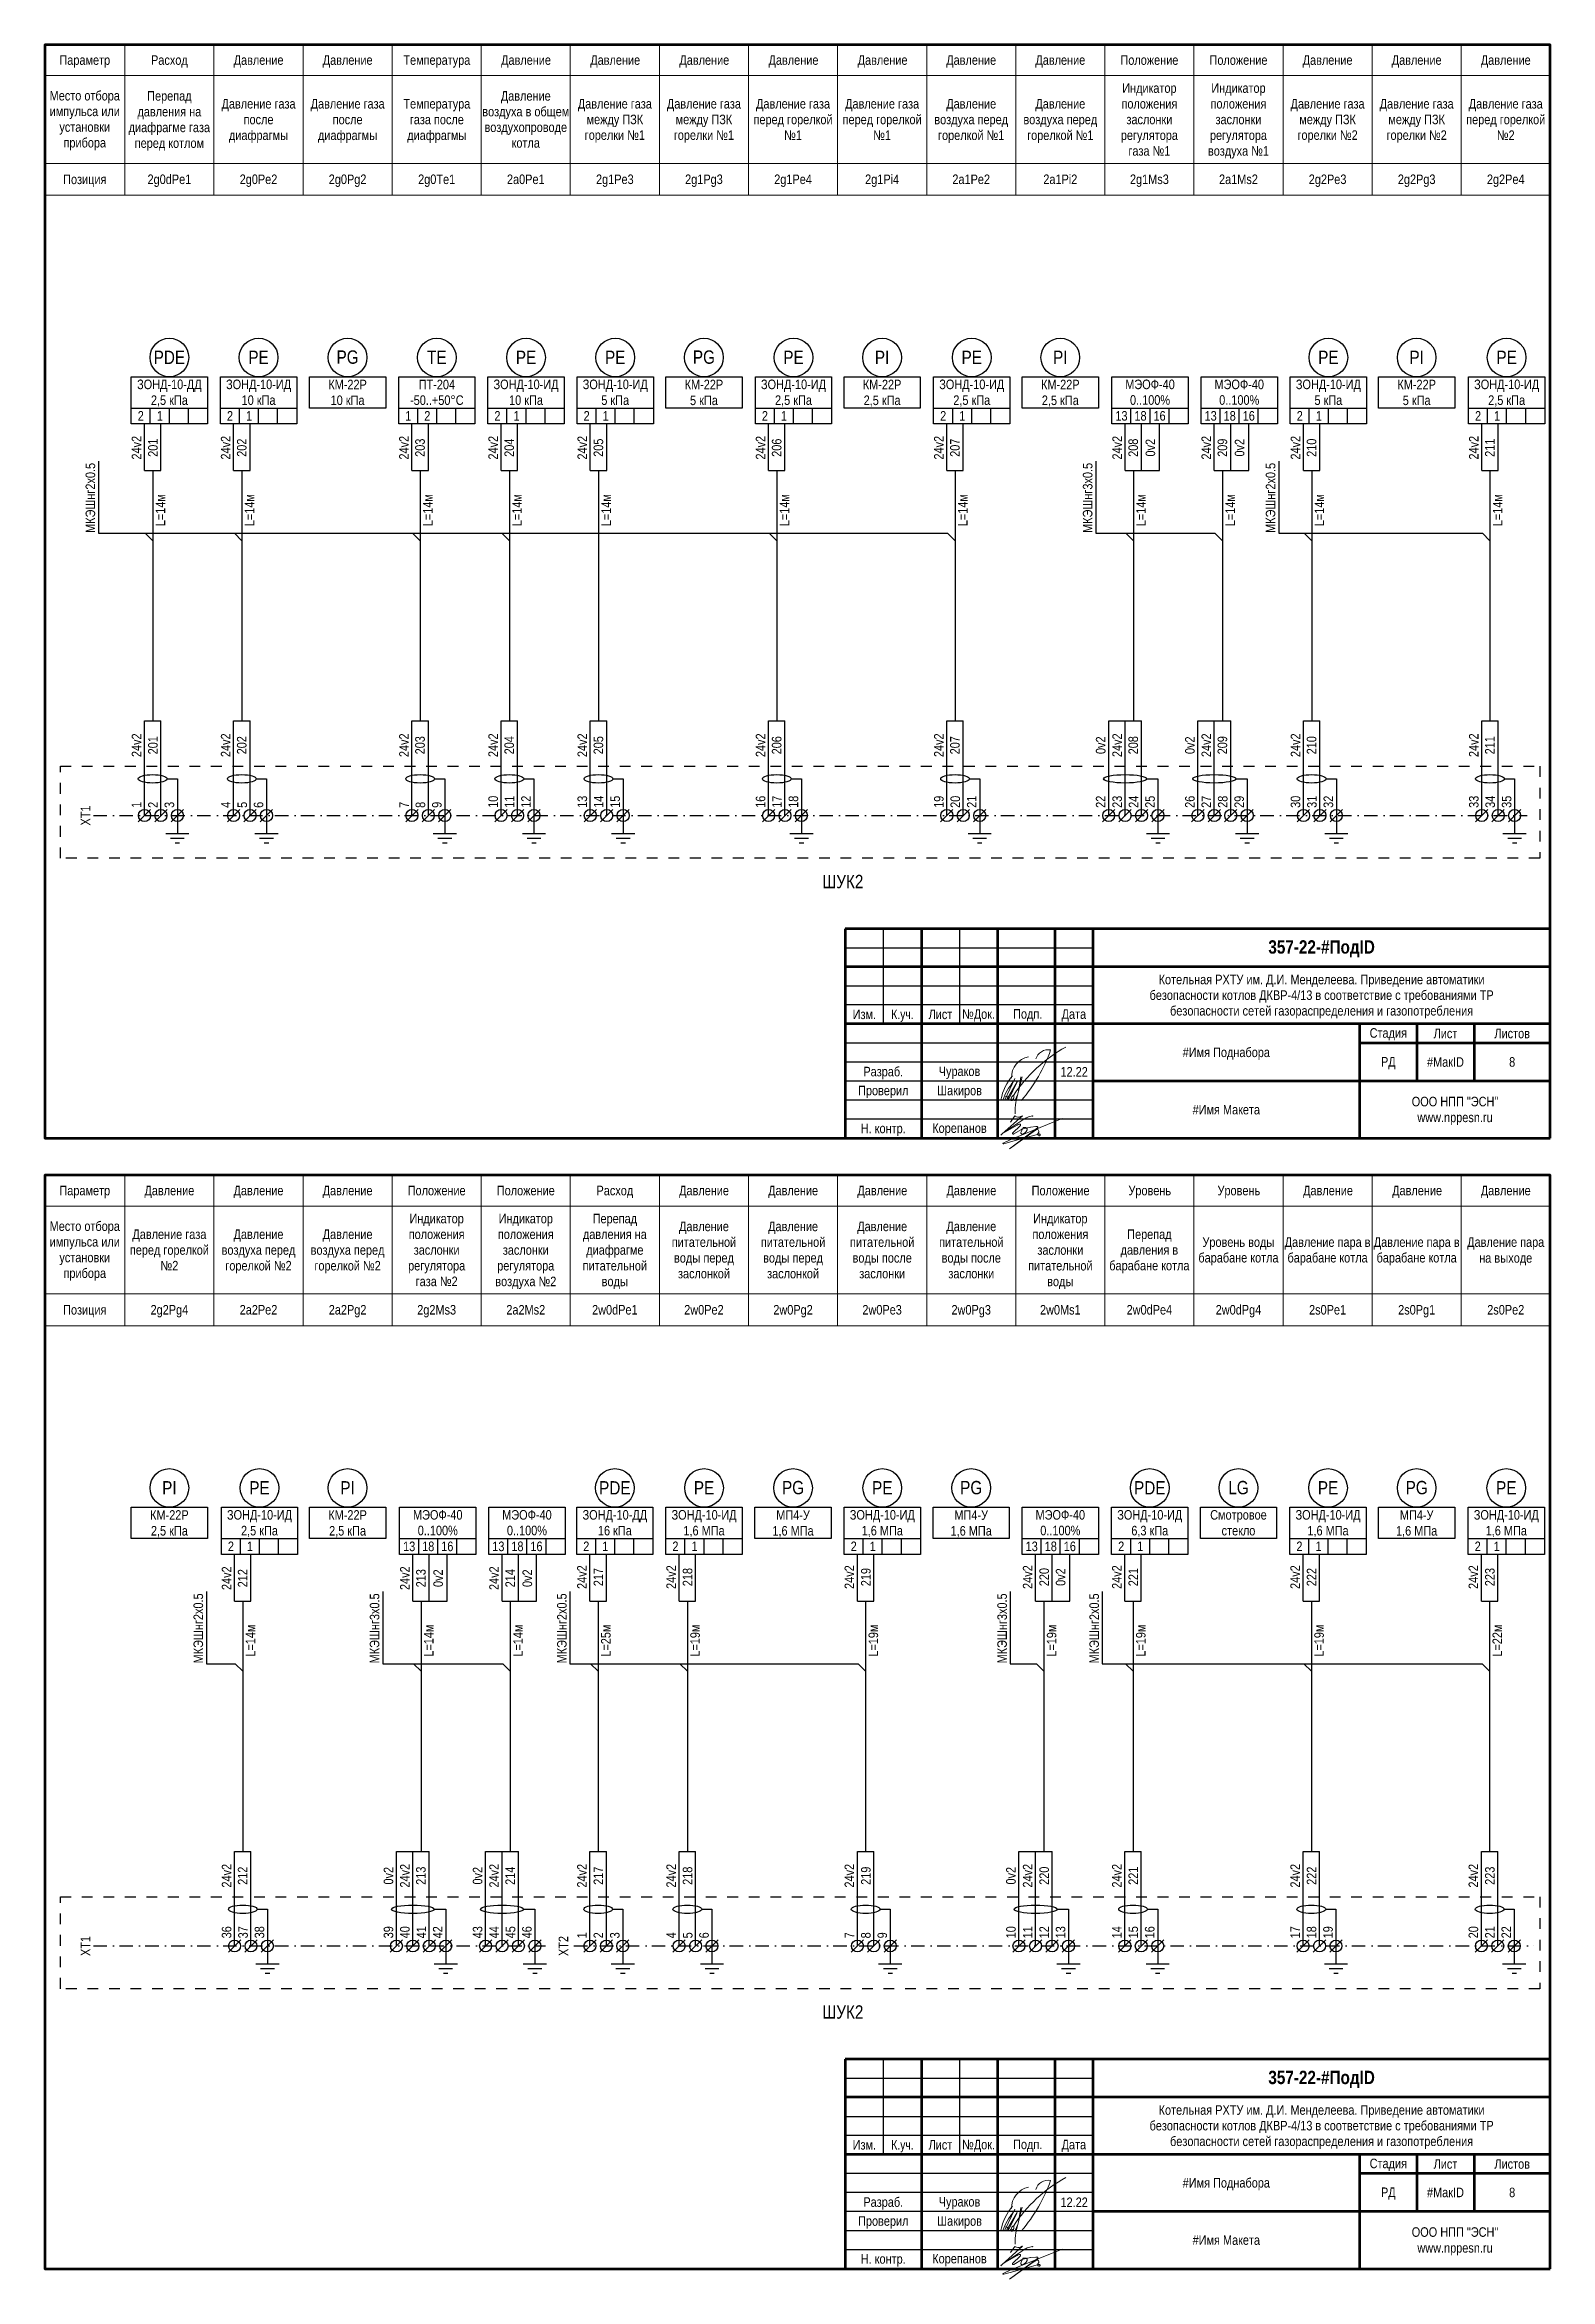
# Model space of a CAD drawing. Header units: millimetres. Extents: x -6000 to 26000, y -6000 to 26000.
# Drawn here: x 20 to 415, y -1811 to -1224 of the extents above; entities that cross this region are included whole.
import ezdxf

# ---------------------------------------------------------------- set-up
doc = ezdxf.new("R2010")
doc.units = ezdxf.units.MM
doc.header["$MEASUREMENT"] = 0
doc.linetypes.add('Штриховая', pattern=[5.644444, 2.822222, -2.822222])
doc.linetypes.add('Штрихпунктирная', pattern=[6.702778, 3.527778, -1.763889, 0, -1.411111])
for name, color, linetype, lineweight in [('0_Ном._пера__1', 7, 'Continuous', 15), ('0_Ном._пера__21', 7, 'Continuous', 30), ('0_Ном._пера__246', 7, 'Continuous', 100), ('2D - Общий_Ном._пера__1', 7, 'Continuous', 15), ('2D - Общий_Ном._пера__21', 7, 'Continuous', 30), ('Аннотация - Текст_Ном._пера__1', 7, 'Continuous', 15), ('Аннотация - Текст_Ном._пера__21', 7, 'Continuous', 30)]:
    doc.layers.add(name, color=color, linetype=linetype, lineweight=lineweight)
doc.layers.add('0_Ном._пера__9', color=7, linetype='Continuous', lineweight=15, true_color=0x3dad99)
doc.styles.add('СГЕНЕРИР_СТИЛЬ_1', font='')
doc.styles.add('СГЕНЕРИР_СТИЛЬ_4', font='')
doc.styles.get('СГЕНЕРИР_СТИЛЬ_1').set_extended_font_data('Arial Narrow')
doc.styles.get('СГЕНЕРИР_СТИЛЬ_4').set_extended_font_data('Arial Narrow', bold=True)

msp = doc.modelspace()

# ---------------------------------------------------------------- texts
at = {"layer": '0_Ном._пера__1', "color": 7, "linetype": 'Continuous', "lineweight": 15, "attachment_point": 5}
for s, insert, char_height, style in [('\\A1;{\\pqc;\\fArial Narrow|b1|i0|c204|p34;357-22\\fArial Narrow|b1|i0|c204|p34;-\\fArial Narrow|b1|i0|c204|p34;#ПодID}', (355, -1461.48), 3.5, 'СГЕНЕРИР_СТИЛЬ_4'), ('\\A1;{\\pqc;\\fArial Narrow|b0|i0|c204|p34;Изм.}', (235.04, -1478.67), 2.5, 'СГЕНЕРИР_СТИЛЬ_1'), ('\\A1;{\\W0.950000x;\\pqc;\\fArial Narrow|b0|i0|c204|p34;К.уч.}', (245.04, -1479.02), 2.5, 'СГЕНЕРИР_СТИЛЬ_1'), ('\\A1;{\\pqc;\\fArial Narrow|b0|i0|c204|p34;Лист}', (255, -1478.67), 2.5, 'СГЕНЕРИР_СТИЛЬ_1'), ('\\A1;{\\pqc;\\fArial Narrow|b0|i0|c204|p34;№Док.}', (265, -1478.95), 2.5, 'СГЕНЕРИР_СТИЛЬ_1'), ('\\A1;{\\pqc;\\fArial Narrow|b0|i0|c204|p34; Подп.}', (277.5, -1478.91), 2.5, 'СГЕНЕРИР_СТИЛЬ_1'), ('\\A1;{\\pqc;\\fArial Narrow|b0|i0|c204|p34;Дата}', (290, -1478.95), 2.5, 'СГЕНЕРИР_СТИЛЬ_1'), ('\\A1;{\\pqc;\\fArial Narrow|b0|i0|c204|p34;Стадия}', (372.5, -1483.91), 2.5, 'СГЕНЕРИР_СТИЛЬ_1'), ('\\A1;{\\pqc;\\fArial Narrow|b0|i0|c204|p34;Лист}', (387.5, -1483.7), 2.5, 'СГЕНЕРИР_СТИЛЬ_1'), ('\\A1;{\\pqc;\\fArial Narrow|b0|i0|c204|p34;Листов}', (405, -1483.7), 2.5, 'СГЕНЕРИР_СТИЛЬ_1'), ('\\A1;{\\pqc;\\fArial Narrow|b0|i0|c204|p34;#Имя Поднабора}', (330, -1489), 2.5, 'СГЕНЕРИР_СТИЛЬ_1'), ('\\A1;{\\pqc;\\fArial Narrow|b0|i0|c204|p34;РД}', (372.5, -1491.47), 2.5, 'СГЕНЕРИР_СТИЛЬ_1'), ('\\A1;{\\pqc;\\fArial Narrow|b0|i0|c204|p34;#МакID}', (387.5, -1491.18), 2.5, 'СГЕНЕРИР_СТИЛЬ_1'), ('\\A1;{\\pqc;\\fArial Narrow|b0|i0|c204|p34;#Имя Макета}', (330, -1503.68), 2.5, 'СГЕНЕРИР_СТИЛЬ_1'), ('\\A1;{\\pqc;\\fArial Narrow|b1|i0|c204|p34;357-22\\fArial Narrow|b1|i0|c204|p34;-\\fArial Narrow|b1|i0|c204|p34;#ПодID}', (355, -1758.16), 3.5, 'СГЕНЕРИР_СТИЛЬ_4'), ('\\A1;{\\pqc;\\fArial Narrow|b0|i0|c204|p34;Изм.}', (235.04, -1775.35), 2.5, 'СГЕНЕРИР_СТИЛЬ_1'), ('\\A1;{\\W0.950000x;\\pqc;\\fArial Narrow|b0|i0|c204|p34;К.уч.}', (245.04, -1775.7), 2.5, 'СГЕНЕРИР_СТИЛЬ_1'), ('\\A1;{\\pqc;\\fArial Narrow|b0|i0|c204|p34;Лист}', (255, -1775.35), 2.5, 'СГЕНЕРИР_СТИЛЬ_1'), ('\\A1;{\\pqc;\\fArial Narrow|b0|i0|c204|p34;№Док.}', (265, -1775.63), 2.5, 'СГЕНЕРИР_СТИЛЬ_1'), ('\\A1;{\\pqc;\\fArial Narrow|b0|i0|c204|p34; Подп.}', (277.5, -1775.59), 2.5, 'СГЕНЕРИР_СТИЛЬ_1'), ('\\A1;{\\pqc;\\fArial Narrow|b0|i0|c204|p34;Дата}', (290, -1775.63), 2.5, 'СГЕНЕРИР_СТИЛЬ_1'), ('\\A1;{\\pqc;\\fArial Narrow|b0|i0|c204|p34;Стадия}', (372.5, -1780.59), 2.5, 'СГЕНЕРИР_СТИЛЬ_1'), ('\\A1;{\\pqc;\\fArial Narrow|b0|i0|c204|p34;Лист}', (387.5, -1780.38), 2.5, 'СГЕНЕРИР_СТИЛЬ_1'), ('\\A1;{\\pqc;\\fArial Narrow|b0|i0|c204|p34;Листов}', (405, -1780.38), 2.5, 'СГЕНЕРИР_СТИЛЬ_1'), ('\\A1;{\\pqc;\\fArial Narrow|b0|i0|c204|p34;#Имя Поднабора}', (330, -1785.68), 2.5, 'СГЕНЕРИР_СТИЛЬ_1'), ('\\A1;{\\pqc;\\fArial Narrow|b0|i0|c204|p34;РД}', (372.5, -1788.15), 2.5, 'СГЕНЕРИР_СТИЛЬ_1'), ('\\A1;{\\pqc;\\fArial Narrow|b0|i0|c204|p34;#МакID}', (387.5, -1787.85), 2.5, 'СГЕНЕРИР_СТИЛЬ_1'), ('\\A1;{\\pqc;\\fArial Narrow|b0|i0|c204|p34;#Имя Макета}', (330, -1800.35), 2.5, 'СГЕНЕРИР_СТИЛЬ_1')]:
    msp.add_mtext(s, dxfattribs=dict(at, insert=insert, char_height=char_height, style=style))
at = {"layer": '0_Ном._пера__1', "color": 7, "linetype": 'Continuous', "lineweight": 15, "char_height": 2.5, "width": 102.1134, "attachment_point": 5, "line_spacing_factor": 0.984993, "style": 'СГЕНЕРИР_СТИЛЬ_1'}
for insert in [(355, -1474), (355, -1770.68)]:
    msp.add_mtext('\\A1;{\\pqc;\\fArial Narrow|b0|i0|c204|p34;Котельная РХТУ им. Д.И. Менделеева. Приведение автоматики безопасности котлов ДКВР-4/13 в соответствие с требованиями ТР безопасности сетей газораспределения и газопотребления}', dxfattribs=dict(at, insert=insert))
at = {"layer": '0_Ном._пера__1', "color": 7, "linetype": 'Continuous', "lineweight": 15, "char_height": 2.5, "attachment_point": 5, "line_spacing_factor": 0.996855, "style": 'СГЕНЕРИР_СТИЛЬ_1'}
for insert in [(390, -1504), (390, -1800.68)]:
    msp.add_mtext('\\A1;{\\pqc;\\fArial Narrow|b0|i0|c204|p34;ООО НПП "ЭСН"\\P\\pqc;\\fArial Narrow|b0|i0|c204|p34;www.nppesn.ru}', dxfattribs=dict(at, insert=insert))
at = {"layer": 'Аннотация - Текст_Ном._пера__1', "color": 7, "linetype": 'Continuous', "lineweight": 15, "attachment_point": 2, "style": 'СГЕНЕРИР_СТИЛЬ_1'}
for s, insert, char_height in [('\\A1;{\\pqc;\\fArial Narrow|b0|i0|c204|p34;Параметр}', (30.51, -1226.97), 2.5), ('\\A1;{\\pqc;\\fArial Narrow|b0|i0|c204|p34;Расход}', (52.71, -1226.97), 2.5), ('\\A1;{\\pqc;\\fArial Narrow|b0|i0|c204|p34;Давление}', (76.11, -1226.97), 2.5), ('\\A1;{\\pqc;\\fArial Narrow|b0|i0|c204|p34;Давление}', (99.48, -1226.97), 2.5), ('\\A1;{\\pqc;\\fArial Narrow|b0|i0|c204|p34;Температура}', (122.88, -1226.97), 2.5), ('\\A1;{\\pqc;\\fArial Narrow|b0|i0|c204|p34;Давление}', (146.28, -1226.97), 2.5), ('\\A1;{\\pqc;\\fArial Narrow|b0|i0|c204|p34;Давление}', (169.68, -1226.97), 2.5), ('\\A1;{\\pqc;\\fArial Narrow|b0|i0|c204|p34;Давление}', (193.05, -1226.97), 2.5), ('\\A1;{\\pqc;\\fArial Narrow|b0|i0|c204|p34;Давление}', (216.45, -1226.97), 2.5), ('\\A1;{\\pqc;\\fArial Narrow|b0|i0|c204|p34;Давление}', (239.82, -1226.97), 2.5), ('\\A1;{\\pqc;\\fArial Narrow|b0|i0|c204|p34;Давление}', (263.07, -1226.97), 2.5), ('\\A1;{\\pqc;\\fArial Narrow|b0|i0|c204|p34;Давление}', (286.45, -1226.97), 2.5), ('\\A1;{\\pqc;\\fArial Narrow|b0|i0|c204|p34;Положение}', (309.82, -1226.97), 2.5), ('\\A1;{\\pqc;\\fArial Narrow|b0|i0|c204|p34;Положение}', (333.19, -1226.97), 2.5), ('\\A1;{\\pqc;\\fArial Narrow|b0|i0|c204|p34;Давление}', (356.57, -1226.97), 2.5), ('\\A1;{\\pqc;\\fArial Narrow|b0|i0|c204|p34;Давление}', (379.94, -1226.97), 2.5), ('\\A1;{\\pqc;\\fArial Narrow|b0|i0|c204|p34;Давление}', (403.31, -1226.97), 2.5), ('\\A1;{\\pqc;\\fArial Narrow|b0|i0|c204|p34;Позиция}', (30.51, -1258.27), 2.5), ('\\A1;{\\pqc;\\fArial Narrow|b0|i0|c204|p34;2\\fArial Narrow|b0|i0|c204|p34;g0dPe1}', (52.71, -1258.26), 2.5), ('\\A1;{\\pqc;\\fArial Narrow|b0|i0|c204|p34;2\\fArial Narrow|b0|i0|c204|p34;g0Pe2}', (76.09, -1258.26), 2.5), ('\\A1;{\\pqc;\\fArial Narrow|b0|i0|c204|p34;2\\fArial Narrow|b0|i0|c204|p34;g0Pg2}', (99.46, -1258.26), 2.5), ('\\A1;{\\pqc;\\fArial Narrow|b0|i0|c204|p34;2\\fArial Narrow|b0|i0|c204|p34;g0Te1}', (122.83, -1258.26), 2.5), ('\\A1;{\\pqc;\\fArial Narrow|b0|i0|c204|p34;2\\fArial Narrow|b0|i0|c204|p34;a0Pe1}', (146.21, -1258.26), 2.5), ('\\A1;{\\pqc;\\fArial Narrow|b0|i0|c204|p34;2\\fArial Narrow|b0|i0|c204|p34;g1Pe3}', (169.58, -1258.26), 2.5), ('\\A1;{\\pqc;\\fArial Narrow|b0|i0|c204|p34;2\\fArial Narrow|b0|i0|c204|p34;g1Pg3}', (192.95, -1258.26), 2.5), ('\\A1;{\\pqc;\\fArial Narrow|b0|i0|c204|p34;2\\fArial Narrow|b0|i0|c204|p34;g1Pe4}', (216.33, -1258.26), 2.5), ('\\A1;{\\pqc;\\fArial Narrow|b0|i0|c204|p34;2\\fArial Narrow|b0|i0|c204|p34;g1Pi4}', (239.7, -1258.26), 2.5), ('\\A1;{\\pqc;\\fArial Narrow|b0|i0|c204|p34;2\\fArial Narrow|b0|i0|c204|p34;a1Pe2}', (263.07, -1258.26), 2.5), ('\\A1;{\\pqc;\\fArial Narrow|b0|i0|c204|p34;2\\fArial Narrow|b0|i0|c204|p34;a1Pi2}', (286.45, -1258.26), 2.5), ('\\A1;{\\pqc;\\fArial Narrow|b0|i0|c204|p34;2\\fArial Narrow|b0|i0|c204|p34;g1Ms3}', (309.82, -1258.26), 2.5), ('\\A1;{\\pqc;\\fArial Narrow|b0|i0|c204|p34;2\\fArial Narrow|b0|i0|c204|p34;a1Ms2}', (333.19, -1258.26), 2.5), ('\\A1;{\\pqc;\\fArial Narrow|b0|i0|c204|p34;2\\fArial Narrow|b0|i0|c204|p34;g2Pe3}', (356.57, -1258.26), 2.5), ('\\A1;{\\pqc;\\fArial Narrow|b0|i0|c204|p34;2\\fArial Narrow|b0|i0|c204|p34;g2Pg3}', (379.94, -1258.26), 2.5), ('\\A1;{\\pqc;\\fArial Narrow|b0|i0|c204|p34;2\\fArial Narrow|b0|i0|c204|p34;g2Pe4}', (403.31, -1258.26), 2.5), ('\\A1;{\\pqc;\\fArial Narrow|b0|i0|c204|p34;PDE}', (52.71, -1304.49), 3.5), ('\\A1;{\\pqc;\\fArial Narrow|b0|i0|c204|p34;PE}', (76.11, -1304.49), 3.5), ('\\A1;{\\pqc;\\fArial Narrow|b0|i0|c204|p34;P\\fArial Narrow|b0|i0|c204|p34;G}', (99.46, -1304.43), 3.5), ('\\A1;{\\pqc;\\fArial Narrow|b0|i0|c204|p34;TE}', (122.88, -1304.49), 3.5), ('\\A1;{\\pqc;\\fArial Narrow|b0|i0|c204|p34;P\\fArial Narrow|b0|i0|c204|p34;E}', (146.28, -1304.49), 3.5), ('\\A1;{\\pqc;\\fArial Narrow|b0|i0|c204|p34;P\\fArial Narrow|b0|i0|c204|p34;E}', (169.68, -1304.49), 3.5), ('\\A1;{\\pqc;\\fArial Narrow|b0|i0|c204|p34;P\\fArial Narrow|b0|i0|c204|p34;G}', (192.95, -1304.43), 3.5), ('\\A1;{\\pqc;\\fArial Narrow|b0|i0|c204|p34;P\\fArial Narrow|b0|i0|c204|p34;E}', (216.45, -1304.49), 3.5), ('\\A1;{\\pqc;\\fArial Narrow|b0|i0|c204|p34;P\\fArial Narrow|b0|i0|c204|p34;I}', (239.7, -1304.49), 3.5), ('\\A1;{\\pqc;\\fArial Narrow|b0|i0|c204|p34;P\\fArial Narrow|b0|i0|c204|p34;E}', (263.22, -1304.49), 3.5), ('\\A1;{\\pqc;\\fArial Narrow|b0|i0|c204|p34;P\\fArial Narrow|b0|i0|c204|p34;I}', (286.45, -1304.49), 3.5), ('\\A1;{\\pqc;\\fArial Narrow|b0|i0|c204|p34;P\\fArial Narrow|b0|i0|c204|p34;E}', (356.78, -1304.49), 3.5), ('\\A1;{\\pqc;\\fArial Narrow|b0|i0|c204|p34;P\\fArial Narrow|b0|i0|c204|p34;I}', (379.94, -1304.49), 3.5), ('\\A1;{\\pqc;\\fArial Narrow|b0|i0|c204|p34;P\\fArial Narrow|b0|i0|c204|p34;E}', (403.55, -1304.49), 3.5), ('\\A1;{\\pqc;\\fArial Narrow|b0|i0|c204|p34;2}', (45.21, -1320.35), 2.5), ('\\A1;{\\pqc;\\fArial Narrow|b0|i0|c204|p34;1}', (50.21, -1320.35), 2.5), ('\\A1;{\\pqc;\\fArial Narrow|b0|i0|c204|p34;2}', (68.61, -1320.35), 2.5), ('\\A1;{\\pqc;\\fArial Narrow|b0|i0|c204|p34;1}', (73.61, -1320.35), 2.5), ('\\A1;{\\pqc;\\fArial Narrow|b0|i0|c204|p34;1}', (115.38, -1320.35), 2.5), ('\\A1;{\\pqc;\\fArial Narrow|b0|i0|c204|p34;2}', (120.38, -1320.35), 2.5), ('\\A1;{\\pqc;\\fArial Narrow|b0|i0|c204|p34;2}', (138.78, -1320.35), 2.5), ('\\A1;{\\pqc;\\fArial Narrow|b0|i0|c204|p34;1}', (143.78, -1320.35), 2.5), ('\\A1;{\\pqc;\\fArial Narrow|b0|i0|c204|p34;2}', (162.18, -1320.35), 2.5), ('\\A1;{\\pqc;\\fArial Narrow|b0|i0|c204|p34;1}', (167.18, -1320.35), 2.5), ('\\A1;{\\pqc;\\fArial Narrow|b0|i0|c204|p34;2}', (208.95, -1320.35), 2.5), ('\\A1;{\\pqc;\\fArial Narrow|b0|i0|c204|p34;1}', (213.95, -1320.35), 2.5), ('\\A1;{\\pqc;\\fArial Narrow|b0|i0|c204|p34;2}', (255.72, -1320.35), 2.5), ('\\A1;{\\pqc;\\fArial Narrow|b0|i0|c204|p34;1}', (260.72, -1320.35), 2.5), ('\\A1;{\\pqc;\\fArial Narrow|b0|i0|c204|p34;1\\fArial Narrow|b0|i0|c204|p34;3}', (302.49, -1320.35), 2.5), ('\\A1;{\\pqc;\\fArial Narrow|b0|i0|c204|p34;18}', (307.49, -1320.35), 2.5), ('\\A1;{\\pqc;\\fArial Narrow|b0|i0|c204|p34;16}', (312.49, -1320.35), 2.5), ('\\A1;{\\pqc;\\fArial Narrow|b0|i0|c204|p34;1\\fArial Narrow|b0|i0|c204|p34;3}', (325.89, -1320.35), 2.5), ('\\A1;{\\pqc;\\fArial Narrow|b0|i0|c204|p34;18}', (330.89, -1320.35), 2.5), ('\\A1;{\\pqc;\\fArial Narrow|b0|i0|c204|p34;16}', (335.89, -1320.35), 2.5), ('\\A1;{\\pqc;\\fArial Narrow|b0|i0|c204|p34;2}', (349.28, -1320.35), 2.5), ('\\A1;{\\pqc;\\fArial Narrow|b0|i0|c204|p34;1}', (354.28, -1320.35), 2.5), ('\\A1;{\\pqc;\\fArial Narrow|b0|i0|c204|p34;2}', (396.05, -1320.35), 2.5), ('\\A1;{\\pqc;\\fArial Narrow|b0|i0|c204|p34;1}', (401.05, -1320.35), 2.5), ('\\A1;{\\pqc;\\fArial Narrow|b0|i0|c204|p34;ШУК\\fArial Narrow|b0|i0|c204|p34;2}', (229.39, -1442.05), 3.5), ('\\A1;{\\pqc;\\fArial Narrow|b0|i0|c204|p34;Разраб.}', (240, -1492.43), 2.5), ('\\A1;{\\pqc;\\fArial Narrow|b0|i0|c204|p34;Чураков}', (260, -1492.35), 2.5), ('\\A1;{\\pqc;\\fArial Narrow|b0|i0|c204|p34;12.22}', (290.08, -1492.49), 2.5), ('\\A1;{\\pqc;\\fArial Narrow|b0|i0|c204|p34;8}', (405, -1489.9), 2.5), ('\\A1;{\\pqc;\\fArial Narrow|b0|i0|c204|p34;Проверил}', (240, -1497.4), 2.5), ('\\A1;{\\pqc;\\fArial Narrow|b0|i0|c204|p34;Шакиров}', (260, -1497.4), 2.5), ('\\A1;{\\pqc;\\fArial Narrow|b0|i0|c204|p34;Н. контр.}', (240, -1507.35), 2.5), ('\\A1;{\\pqc;\\fArial Narrow|b0|i0|c204|p34;Корепанов}', (260, -1507.27), 2.5), ('\\A1;{\\pqc;\\fArial Narrow|b0|i0|c204|p34;Параметр}', (30.51, -1523.65), 2.5), ('\\A1;{\\pqc;\\fArial Narrow|b0|i0|c204|p34;Давление}', (52.71, -1523.65), 2.5), ('\\A1;{\\pqc;\\fArial Narrow|b0|i0|c204|p34;Давление}', (76.09, -1523.65), 2.5), ('\\A1;{\\pqc;\\fArial Narrow|b0|i0|c204|p34;Давление}', (99.46, -1523.65), 2.5), ('\\A1;{\\pqc;\\fArial Narrow|b0|i0|c204|p34;Положение}', (122.83, -1523.65), 2.5), ('\\A1;{\\pqc;\\fArial Narrow|b0|i0|c204|p34;Положение}', (146.21, -1523.65), 2.5), ('\\A1;{\\pqc;\\fArial Narrow|b0|i0|c204|p34;Расход}', (169.58, -1523.65), 2.5), ('\\A1;{\\pqc;\\fArial Narrow|b0|i0|c204|p34;Давление}', (192.98, -1523.65), 2.5), ('\\A1;{\\pqc;\\fArial Narrow|b0|i0|c204|p34;Давление}', (216.35, -1523.65), 2.5), ('\\A1;{\\pqc;\\fArial Narrow|b0|i0|c204|p34;Давление}', (239.75, -1523.65), 2.5), ('\\A1;{\\pqc;\\fArial Narrow|b0|i0|c204|p34;Давление}', (263.12, -1523.65), 2.5), ('\\A1;{\\pqc;\\fArial Narrow|b0|i0|c204|p34;Положение}', (286.52, -1523.65), 2.5), ('\\A1;{\\pqc;\\fArial Narrow|b0|i0|c204|p34;Уровень}', (309.92, -1523.65), 2.5), ('\\A1;{\\pqc;\\fArial Narrow|b0|i0|c204|p34;Уровень}', (333.29, -1523.65), 2.5), ('\\A1;{\\pqc;\\fArial Narrow|b0|i0|c204|p34;Давление}', (356.69, -1523.65), 2.5), ('\\A1;{\\pqc;\\fArial Narrow|b0|i0|c204|p34;Давление}', (380.06, -1523.65), 2.5), ('\\A1;{\\pqc;\\fArial Narrow|b0|i0|c204|p34;Давление}', (403.31, -1523.65), 2.5), ('\\A1;{\\pqc;\\fArial Narrow|b0|i0|c204|p34;Позиция}', (30.51, -1554.95), 2.5), ('\\A1;{\\pqc;\\fArial Narrow|b0|i0|c204|p34;2\\fArial Narrow|b0|i0|c204|p34;g2Pg4}', (52.71, -1554.94), 2.5), ('\\A1;{\\pqc;\\fArial Narrow|b0|i0|c204|p34;2\\fArial Narrow|b0|i0|c204|p34;a2Pe2}', (76.09, -1554.94), 2.5), ('\\A1;{\\pqc;\\fArial Narrow|b0|i0|c204|p34;2\\fArial Narrow|b0|i0|c204|p34;a2Pg2}', (99.46, -1554.94), 2.5), ('\\A1;{\\pqc;\\fArial Narrow|b0|i0|c204|p34;2\\fArial Narrow|b0|i0|c204|p34;g2Ms3}', (122.83, -1554.94), 2.5), ('\\A1;{\\pqc;\\fArial Narrow|b0|i0|c204|p34;2\\fArial Narrow|b0|i0|c204|p34;a2Ms2}', (146.21, -1554.94), 2.5), ('\\A1;{\\pqc;\\fArial Narrow|b0|i0|c204|p34;2\\fArial Narrow|b0|i0|c204|p34;w0dPe1}', (169.58, -1554.94), 2.5), ('\\A1;{\\pqc;\\fArial Narrow|b0|i0|c204|p34;2\\fArial Narrow|b0|i0|c204|p34;w0Pe2}', (192.95, -1554.94), 2.5), ('\\A1;{\\pqc;\\fArial Narrow|b0|i0|c204|p34;2\\fArial Narrow|b0|i0|c204|p34;w0Pg2}', (216.33, -1554.94), 2.5), ('\\A1;{\\pqc;\\fArial Narrow|b0|i0|c204|p34;2\\fArial Narrow|b0|i0|c204|p34;w0Pe3}', (239.7, -1554.94), 2.5), ('\\A1;{\\pqc;\\fArial Narrow|b0|i0|c204|p34;2\\fArial Narrow|b0|i0|c204|p34;w0Pg3}', (263.07, -1554.94), 2.5), ('\\A1;{\\pqc;\\fArial Narrow|b0|i0|c204|p34;2\\fArial Narrow|b0|i0|c204|p34;w0Ms1}', (286.45, -1554.94), 2.5), ('\\A1;{\\pqc;\\fArial Narrow|b0|i0|c204|p34;2\\fArial Narrow|b0|i0|c204|p34;w0dPe4}', (309.82, -1554.94), 2.5), ('\\A1;{\\pqc;\\fArial Narrow|b0|i0|c204|p34;2\\fArial Narrow|b0|i0|c204|p34;w0dPg4}', (333.19, -1554.94), 2.5), ('\\A1;{\\pqc;\\fArial Narrow|b0|i0|c204|p34;2\\fArial Narrow|b0|i0|c204|p34;s0Pe1}', (356.57, -1554.94), 2.5), ('\\A1;{\\pqc;\\fArial Narrow|b0|i0|c204|p34;2\\fArial Narrow|b0|i0|c204|p34;s0Pg1}', (379.94, -1554.94), 2.5), ('\\A1;{\\pqc;\\fArial Narrow|b0|i0|c204|p34;2\\fArial Narrow|b0|i0|c204|p34;s0Pe2}', (403.31, -1554.94), 2.5), ('\\A1;{\\pqc;\\fArial Narrow|b0|i0|c204|p34;P\\fArial Narrow|b0|i0|c204|p34;I}', (52.71, -1601.17), 3.5), ('\\A1;{\\pqc;\\fArial Narrow|b0|i0|c204|p34;P\\fArial Narrow|b0|i0|c204|p34;E}', (76.35, -1601.17), 3.5), ('\\A1;{\\pqc;\\fArial Narrow|b0|i0|c204|p34;P\\fArial Narrow|b0|i0|c204|p34;I}', (99.46, -1601.17), 3.5), ('\\A1;{\\pqc;\\fArial Narrow|b0|i0|c204|p34;P\\fArial Narrow|b0|i0|c204|p34;D\\fArial Narrow|b0|i0|c204|p34;E}', (169.58, -1601.17), 3.5), ('\\A1;{\\pqc;\\fArial Narrow|b0|i0|c204|p34;P\\fArial Narrow|b0|i0|c204|p34;E}', (192.98, -1601.17), 3.5), ('\\A1;{\\pqc;\\fArial Narrow|b0|i0|c204|p34;P\\fArial Narrow|b0|i0|c204|p34;G}', (216.33, -1601.11), 3.5), ('\\A1;{\\pqc;\\fArial Narrow|b0|i0|c204|p34;P\\fArial Narrow|b0|i0|c204|p34;E}', (239.75, -1601.17), 3.5), ('\\A1;{\\pqc;\\fArial Narrow|b0|i0|c204|p34;P\\fArial Narrow|b0|i0|c204|p34;G}', (263.07, -1601.11), 3.5), ('\\A1;{\\pqc;\\fArial Narrow|b0|i0|c204|p34;P\\fArial Narrow|b0|i0|c204|p34;D\\fArial Narrow|b0|i0|c204|p34;E}', (309.92, -1601.17), 3.5), ('\\A1;{\\pqc;\\fArial Narrow|b0|i0|c204|p34;L\\fArial Narrow|b0|i0|c204|p34;G}', (333.19, -1601.11), 3.5), ('\\A1;{\\pqc;\\fArial Narrow|b0|i0|c204|p34;P\\fArial Narrow|b0|i0|c204|p34;E}', (356.69, -1601.17), 3.5), ('\\A1;{\\pqc;\\fArial Narrow|b0|i0|c204|p34;P\\fArial Narrow|b0|i0|c204|p34;G}', (379.94, -1601.11), 3.5), ('\\A1;{\\pqc;\\fArial Narrow|b0|i0|c204|p34;P\\fArial Narrow|b0|i0|c204|p34;E}', (403.46, -1601.17), 3.5), ('\\A1;{\\pqc;\\fArial Narrow|b0|i0|c204|p34;2}', (68.85, -1617.03), 2.5), ('\\A1;{\\pqc;\\fArial Narrow|b0|i0|c204|p34;1}', (73.85, -1617.03), 2.5), ('\\A1;{\\pqc;\\fArial Narrow|b0|i0|c204|p34;1\\fArial Narrow|b0|i0|c204|p34;3}', (115.62, -1617.03), 2.5), ('\\A1;{\\pqc;\\fArial Narrow|b0|i0|c204|p34;18}', (120.62, -1617.03), 2.5), ('\\A1;{\\pqc;\\fArial Narrow|b0|i0|c204|p34;16}', (125.62, -1617.03), 2.5), ('\\A1;{\\pqc;\\fArial Narrow|b0|i0|c204|p34;1\\fArial Narrow|b0|i0|c204|p34;3}', (139.02, -1617.03), 2.5), ('\\A1;{\\pqc;\\fArial Narrow|b0|i0|c204|p34;18}', (144.02, -1617.03), 2.5), ('\\A1;{\\pqc;\\fArial Narrow|b0|i0|c204|p34;16}', (149.02, -1617.03), 2.5), ('\\A1;{\\pqc;\\fArial Narrow|b0|i0|c204|p34;2}', (162.08, -1617.03), 2.5), ('\\A1;{\\pqc;\\fArial Narrow|b0|i0|c204|p34;1}', (167.08, -1617.03), 2.5), ('\\A1;{\\pqc;\\fArial Narrow|b0|i0|c204|p34;2}', (185.48, -1617.03), 2.5), ('\\A1;{\\pqc;\\fArial Narrow|b0|i0|c204|p34;1}', (190.48, -1617.03), 2.5), ('\\A1;{\\pqc;\\fArial Narrow|b0|i0|c204|p34;2}', (232.25, -1617.03), 2.5), ('\\A1;{\\pqc;\\fArial Narrow|b0|i0|c204|p34;1}', (237.25, -1617.03), 2.5), ('\\A1;{\\pqc;\\fArial Narrow|b0|i0|c204|p34;1\\fArial Narrow|b0|i0|c204|p34;3}', (278.95, -1617.03), 2.5), ('\\A1;{\\pqc;\\fArial Narrow|b0|i0|c204|p34;18}', (283.95, -1617.03), 2.5), ('\\A1;{\\pqc;\\fArial Narrow|b0|i0|c204|p34;16}', (288.95, -1617.03), 2.5), ('\\A1;{\\pqc;\\fArial Narrow|b0|i0|c204|p34;2}', (302.42, -1617.03), 2.5), ('\\A1;{\\pqc;\\fArial Narrow|b0|i0|c204|p34;1}', (307.42, -1617.03), 2.5), ('\\A1;{\\pqc;\\fArial Narrow|b0|i0|c204|p34;2}', (349.19, -1617.03), 2.5), ('\\A1;{\\pqc;\\fArial Narrow|b0|i0|c204|p34;1}', (354.19, -1617.03), 2.5), ('\\A1;{\\pqc;\\fArial Narrow|b0|i0|c204|p34;2}', (395.96, -1617.03), 2.5), ('\\A1;{\\pqc;\\fArial Narrow|b0|i0|c204|p34;1}', (400.96, -1617.03), 2.5), ('\\A1;{\\pqc;\\fArial Narrow|b0|i0|c204|p34;ШУК\\fArial Narrow|b0|i0|c204|p34;2}', (229.39, -1738.73), 3.5), ('\\A1;{\\pqc;\\fArial Narrow|b0|i0|c204|p34;8}', (405, -1786.58), 2.5), ('\\A1;{\\pqc;\\fArial Narrow|b0|i0|c204|p34;Проверил}', (240, -1794.08), 2.5), ('\\A1;{\\pqc;\\fArial Narrow|b0|i0|c204|p34;Разраб.}', (240, -1789.11), 2.5), ('\\A1;{\\pqc;\\fArial Narrow|b0|i0|c204|p34;Шакиров}', (260, -1794.08), 2.5), ('\\A1;{\\pqc;\\fArial Narrow|b0|i0|c204|p34;Чураков}', (260, -1789.03), 2.5), ('\\A1;{\\pqc;\\fArial Narrow|b0|i0|c204|p34;12.22}', (290.08, -1789.17), 2.5), ('\\A1;{\\pqc;\\fArial Narrow|b0|i0|c204|p34;Н. контр.}', (240, -1804.03), 2.5), ('\\A1;{\\pqc;\\fArial Narrow|b0|i0|c204|p34;Корепанов}', (260, -1803.95), 2.5)]:
    msp.add_mtext(s, dxfattribs=dict(at, insert=insert, char_height=char_height))
at = {"layer": 'Аннотация - Текст_Ном._пера__1', "color": 7, "linetype": 'Continuous', "lineweight": 15, "char_height": 2.5, "attachment_point": 2, "style": 'СГЕНЕРИР_СТИЛЬ_1'}
for s, insert, width, line_spacing_factor in [('\\A1;{\\pqc;\\fArial Narrow|b0|i0|c204|p34;Место отбора импульса или установки прибора}', (30.51, -1236.32), 21.0254, 0.986465), ('\\A1;{\\pqc;\\fArial Narrow|b0|i0|c204|p34;Перепад давления на диафрагме газа перед котлом}', (52.71, -1236.38), 23.3734, 0.990967), ('\\A1;{\\pqc;\\fArial Narrow|b0|i0|c204|p34;Давление воздуха в общем воздухопроводе котла}', (146.21, -1236.38), 23.3734, 0.985815), ('\\A1;{\\pqc;\\fArial Narrow|b0|i0|c204|p34;Индикатор положения заслонки регулятора\\P\\pqc;\\fArial Narrow|b0|i0|c204|p34;газа №1}', (309.82, -1234.32), 23.3734, 0.989236), ('\\A1;{\\pqc;\\fArial Narrow|b0|i0|c204|p34;Индикатор положения заслонки регулятора воздуха №1}', (333.19, -1234.32), 23.3734, 0.989719), ('\\A1;{\\pqc;\\fArial Narrow|b0|i0|c204|p34;Давление газа после диафрагмы}', (76.11, -1238.44), 23.3734, 0.992338), ('\\A1;{\\pqc;\\fArial Narrow|b0|i0|c204|p34;Давление газа после диафрагмы}', (99.48, -1238.44), 23.3734, 0.992338), ('\\A1;{\\pqc;\\fArial Narrow|b0|i0|c204|p34;Температура \\fArial Narrow|b0|i0|c204|p34;газа после диафрагмы}', (122.88, -1238.44), 23.3734, 0.992338), ('\\A1;{\\pqc;\\fArial Narrow|b0|i0|c204|p34;Давление \\fArial Narrow|b0|i0|c204|p34;газа между ПЗК горелки №1}', (169.58, -1238.44), 23.3734, 0.986094), ('\\A1;{\\pqc;\\fArial Narrow|b0|i0|c204|p34;Давление \\fArial Narrow|b0|i0|c204|p34;газа между ПЗК горелки №1}', (192.95, -1238.44), 23.3734, 0.986094), ('\\A1;{\\pqc;\\fArial Narrow|b0|i0|c204|p34;Давление газа \\fArial Narrow|b0|i0|c204|p34;перед горелкой\\fArial Narrow|b0|i0|c204|p34; №1}', (216.33, -1238.44), 23.3734, 0.990261), ('\\A1;{\\pqc;\\fArial Narrow|b0|i0|c204|p34;Давление газа \\fArial Narrow|b0|i0|c204|p34;перед горелкой\\fArial Narrow|b0|i0|c204|p34; №1}', (239.7, -1238.44), 23.3734, 0.990261), ('\\A1;{\\pqc;\\fArial Narrow|b0|i0|c204|p34;Давление \\fArial Narrow|b0|i0|c204|p34;воздуха \\fArial Narrow|b0|i0|c204|p34;перед горелкой №1}', (263.07, -1238.44), 23.3734, 0.991143), ('\\A1;{\\pqc;\\fArial Narrow|b0|i0|c204|p34;Давление \\fArial Narrow|b0|i0|c204|p34;воздуха \\fArial Narrow|b0|i0|c204|p34;перед горелкой №1}', (286.45, -1238.44), 23.3734, 0.991143), ('\\A1;{\\pqc;\\fArial Narrow|b0|i0|c204|p34;Давление газа между ПЗК горелки №\\fArial Narrow|b0|i0|c204|p34;2}', (356.57, -1238.44), 23.3734, 0.986094), ('\\A1;{\\pqc;\\fArial Narrow|b0|i0|c204|p34;Давление газа между ПЗК горелки №\\fArial Narrow|b0|i0|c204|p34;2}', (379.94, -1238.44), 23.3734, 0.986094), ('\\A1;{\\pqc;\\fArial Narrow|b0|i0|c204|p34;Давление газа перед горелкой №\\fArial Narrow|b0|i0|c204|p34;2}', (403.31, -1238.44), 23.3734, 0.990261), ('\\A1;{\\pqc;\\fArial Narrow|b0|i0|c204|p34;Место отбора импульса или установки прибора}', (30.51, -1533), 21.0254, 0.986465), ('\\A1;{\\pqc;\\fArial Narrow|b0|i0|c204|p34;Давление газа перед горелкой №\\fArial Narrow|b0|i0|c204|p34;2}', (52.71, -1535.12), 23.3734, 0.990261), ('\\A1;{\\pqc;\\fArial Narrow|b0|i0|c204|p34;Давление воздуха перед горелкой №\\fArial Narrow|b0|i0|c204|p34;2}', (76.09, -1535.12), 23.3734, 0.991143), ('\\A1;{\\pqc;\\fArial Narrow|b0|i0|c204|p34;Давление воздуха перед горелкой №\\fArial Narrow|b0|i0|c204|p34;2}', (99.46, -1535.12), 23.3734, 0.991143), ('\\A1;{\\pqc;\\fArial Narrow|b0|i0|c204|p34;Индикатор положения заслонки регулятора\\P\\pqc;\\fArial Narrow|b0|i0|c204|p34;газа №\\fArial Narrow|b0|i0|c204|p34;2}', (122.83, -1531), 23.3734, 0.989236), ('\\A1;{\\pqc;\\fArial Narrow|b0|i0|c204|p34;Индикатор положения заслонки регулятора воздуха №\\fArial Narrow|b0|i0|c204|p34;2}', (146.21, -1531), 23.3734, 0.989719), ('\\A1;{\\pqc;\\fArial Narrow|b0|i0|c204|p34;Перепад давления на диафрагме \\fArial Narrow|b0|i0|c204|p34;питательной воды}', (169.58, -1531), 23.3734, 0.990188), ('\\A1;{\\pqc;\\fArial Narrow|b0|i0|c204|p34;Давление питательной воды перед \\fArial Narrow|b0|i0|c204|p34;заслонкой}', (192.96, -1533.06), 23.3734, 0.990364), ('\\A1;{\\pqc;\\fArial Narrow|b0|i0|c204|p34;Давление питательной воды перед \\fArial Narrow|b0|i0|c204|p34;заслонкой}', (216.34, -1533.06), 23.3734, 0.990364), ('\\A1;{\\pqc;\\fArial Narrow|b0|i0|c204|p34;Давление питательной воды после \\fArial Narrow|b0|i0|c204|p34;заслонки}', (239.72, -1533.06), 23.3734, 0.990364), ('\\A1;{\\pqc;\\fArial Narrow|b0|i0|c204|p34;Давление питательной воды после \\fArial Narrow|b0|i0|c204|p34;заслонки}', (263.1, -1533.06), 23.3734, 0.990364), ('\\A1;{\\pqc;\\fArial Narrow|b0|i0|c204|p34;Индикатор положения заслонки питательной воды}', (286.46, -1531), 23.3734, 0.990188), ('\\A1;{\\pqc;\\fArial Narrow|b0|i0|c204|p34;Перепад давления в барабане котла}', (309.82, -1535.12), 23.3734, 0.985503), ('\\A1;{\\pqc;\\fArial Narrow|b0|i0|c204|p34;Уровень воды \\fArial Narrow|b0|i0|c204|p34;барабане котла}', (333.19, -1537.18), 23.3734, 0.982786), ('\\A1;{\\pqc;\\fArial Narrow|b0|i0|c204|p34;Давление пара в барабане котла}', (356.57, -1537.18), 23.3734, 0.982786), ('\\A1;{\\pqc;\\fArial Narrow|b0|i0|c204|p34;Давление пара в барабане котла}', (379.94, -1537.18), 23.3734, 0.982786), ('\\A1;{\\pqc;\\fArial Narrow|b0|i0|c204|p34;Давление пара на выходе}', (403.31, -1537.18), 23.3734, 0.996093), ('\\A1;{\\pqc;\\fArial Narrow|b0|i0|c204|p34;ЗОНД-10-\\fArial Narrow|b0|i0|c204|p34;ДД\\fArial Narrow|b0|i0|c204|p34; \\fArial Narrow|b0|i0|c204|p34;16 \\fArial Narrow|b0|i0|c204|p34;кПа}', (169.58, -1608.76), 20, 0.992627), ('\\A1;{\\pqc;\\fArial Narrow|b0|i0|c204|p34;ЗОНД-10-ИД\\fArial Narrow|b0|i0|c204|p34; 6,3 \\fArial Narrow|b0|i0|c204|p34;кПа}', (309.92, -1608.76), 20, 0.99361), ('\\A1;{\\pqc;\\fArial Narrow|b0|i0|c204|p34;Смотровое стекло}', (333.19, -1608.76), 20, 0.995028)]:
    msp.add_mtext(s, dxfattribs=dict(at, insert=insert, width=width, line_spacing_factor=line_spacing_factor))
for s, insert, line_spacing_factor in [('\\A1;{\\pqc;\\fArial Narrow|b0|i0|c204|p34;ЗОНД-10-ДД\\P\\pqc;\\fArial Narrow|b0|i0|c204|p34;2,5 кПа}', (52.71, -1312.08), 0.99361), ('\\A1;{\\pqc;\\fArial Narrow|b0|i0|c204|p34;ЗОНД-10-ИД\\P\\pqc;\\fArial Narrow|b0|i0|c204|p34;10 кПа}', (76.11, -1312.08), 0.992627), ('\\A1;{\\pqc;\\fArial Narrow|b0|i0|c204|p34;КМ-22Р\\P\\pqc;\\fArial Narrow|b0|i0|c204|p34;10 кПа}', (99.46, -1312.12), 0.992388), ('\\A1;{\\pqc;\\fArial Narrow|b0|i0|c204|p34;ПТ-204\\P\\pqc;\\fArial Narrow|b0|i0|c204|p34;-50..+50°С}', (122.88, -1312.12), 0.984668), ('\\A1;{\\pqc;\\fArial Narrow|b0|i0|c204|p34;ЗОНД-10-ИД\\P\\pqc;\\fArial Narrow|b0|i0|c204|p34;10 кПа}', (146.28, -1312.08), 0.992627), ('\\A1;{\\pqc;\\fArial Narrow|b0|i0|c204|p34;ЗОНД-10-ИД\\P\\pqc;\\fArial Narrow|b0|i0|c204|p34;5 кПа}', (169.68, -1312.08), 0.995028), ('\\A1;{\\pqc;\\fArial Narrow|b0|i0|c204|p34;КМ-22Р\\P\\pqc;\\fArial Narrow|b0|i0|c204|p34;5 кПа}', (192.95, -1312.12), 0.994788), ('\\A1;{\\pqc;\\fArial Narrow|b0|i0|c204|p34;ЗОНД-10-ИД\\P\\pqc;\\fArial Narrow|b0|i0|c204|p34;2,5 кПа}', (216.45, -1312.08), 0.99361), ('\\A1;{\\pqc;\\fArial Narrow|b0|i0|c204|p34;КМ-22Р\\P\\pqc;\\fArial Narrow|b0|i0|c204|p34;2,5 кПа}', (239.7, -1312.12), 0.993371), ('\\A1;{\\pqc;\\fArial Narrow|b0|i0|c204|p34;ЗОНД-10-ИД\\P\\pqc;\\fArial Narrow|b0|i0|c204|p34;2,5 кПа}', (263.22, -1312.08), 0.99361), ('\\A1;{\\pqc;\\fArial Narrow|b0|i0|c204|p34;КМ-22Р\\P\\pqc;\\fArial Narrow|b0|i0|c204|p34;2,5 кПа}', (286.45, -1312.12), 0.993371), ('\\A1;{\\pqc;\\fArial Narrow|b0|i0|c204|p34;МЭО\\fArial Narrow|b0|i0|c204|p34;Ф\\fArial Narrow|b0|i0|c204|p34;-40\\P\\pqc;\\fArial Narrow|b0|i0|c204|p34;0..100%}', (309.99, -1312.08), 0.985168), ('\\A1;{\\pqc;\\fArial Narrow|b0|i0|c204|p34;МЭО\\fArial Narrow|b0|i0|c204|p34;Ф\\fArial Narrow|b0|i0|c204|p34;-40\\P\\pqc;\\fArial Narrow|b0|i0|c204|p34;0..100%}', (333.39, -1312.08), 0.985168), ('\\A1;{\\pqc;\\fArial Narrow|b0|i0|c204|p34;ЗОНД-10-ИД\\P\\pqc;\\fArial Narrow|b0|i0|c204|p34;5 кПа}', (356.78, -1312.08), 0.995028), ('\\A1;{\\pqc;\\fArial Narrow|b0|i0|c204|p34;КМ-22Р\\P\\pqc;\\fArial Narrow|b0|i0|c204|p34;5 кПа}', (379.94, -1312.12), 0.994788), ('\\A1;{\\pqc;\\fArial Narrow|b0|i0|c204|p34;ЗОНД-10-ИД\\P\\pqc;\\fArial Narrow|b0|i0|c204|p34;2,5 кПа}', (403.55, -1312.08), 0.99361), ('\\A1;{\\pqc;\\fArial Narrow|b0|i0|c204|p34;КМ-22Р\\P\\pqc;\\fArial Narrow|b0|i0|c204|p34;2,5 кПа}', (52.71, -1608.8), 0.993371), ('\\A1;{\\pqc;\\fArial Narrow|b0|i0|c204|p34;ЗОНД-10-ИД\\P\\pqc;\\fArial Narrow|b0|i0|c204|p34;2,5 кПа}', (76.35, -1608.76), 0.99361), ('\\A1;{\\pqc;\\fArial Narrow|b0|i0|c204|p34;КМ-22Р\\P\\pqc;\\fArial Narrow|b0|i0|c204|p34;2,5 кПа}', (99.46, -1608.8), 0.993371), ('\\A1;{\\pqc;\\fArial Narrow|b0|i0|c204|p34;МЭО\\fArial Narrow|b0|i0|c204|p34;Ф\\fArial Narrow|b0|i0|c204|p34;-40\\P\\pqc;\\fArial Narrow|b0|i0|c204|p34;0..100%}', (123.12, -1608.76), 0.985168), ('\\A1;{\\pqc;\\fArial Narrow|b0|i0|c204|p34;МЭО\\fArial Narrow|b0|i0|c204|p34;Ф\\fArial Narrow|b0|i0|c204|p34;-40\\P\\pqc;\\fArial Narrow|b0|i0|c204|p34;0..100%}', (146.52, -1608.76), 0.985168), ('\\A1;{\\pqc;\\fArial Narrow|b0|i0|c204|p34;ЗОНД-10-И\\fArial Narrow|b0|i0|c204|p34;Д\\P\\pqc;\\fArial Narrow|b0|i0|c204|p34;1,6 МПа}', (192.98, -1608.76), 0.99361), ('\\A1;{\\pqc;\\fArial Narrow|b0|i0|c204|p34;МП4-У\\P\\pqc;\\fArial Narrow|b0|i0|c204|p34;1,6 МПа}', (216.33, -1608.81), 0.993233), ('\\A1;{\\pqc;\\fArial Narrow|b0|i0|c204|p34;ЗОНД-10-ИД\\P\\pqc;\\fArial Narrow|b0|i0|c204|p34;1,6 МПа}', (239.75, -1608.76), 0.99361), ('\\A1;{\\pqc;\\fArial Narrow|b0|i0|c204|p34;МП4-У\\P\\pqc;\\fArial Narrow|b0|i0|c204|p34;1,6 МПа}', (263.07, -1608.81), 0.993233), ('\\A1;{\\pqc;\\fArial Narrow|b0|i0|c204|p34;МЭО\\fArial Narrow|b0|i0|c204|p34;Ф\\fArial Narrow|b0|i0|c204|p34;-40\\P\\pqc;\\fArial Narrow|b0|i0|c204|p34;0..100%}', (286.45, -1608.76), 0.985168), ('\\A1;{\\pqc;\\fArial Narrow|b0|i0|c204|p34;ЗОНД-10-ИД\\P\\pqc;\\fArial Narrow|b0|i0|c204|p34;1,6 МПа}', (356.69, -1608.76), 0.99361), ('\\A1;{\\pqc;\\fArial Narrow|b0|i0|c204|p34;МП4-У\\P\\pqc;\\fArial Narrow|b0|i0|c204|p34;1,6 МПа}', (379.94, -1608.81), 0.993233), ('\\A1;{\\pqc;\\fArial Narrow|b0|i0|c204|p34;ЗОНД-10-ИД\\P\\pqc;\\fArial Narrow|b0|i0|c204|p34;1,6 МПа}', (403.46, -1608.76), 0.99361)]:
    msp.add_mtext(s, dxfattribs=dict(at, insert=insert, line_spacing_factor=line_spacing_factor))
at = {"layer": 'Аннотация - Текст_Ном._пера__1', "color": 7, "linetype": 'Continuous', "lineweight": 15, "char_height": 2.5, "attachment_point": 2, "rotation": 90, "style": 'СГЕНЕРИР_СТИЛЬ_1'}
for s, insert in [('\\A1;{\\pqc;\\fArial Narrow|b0|i0|c204|p34;24\\fArial Narrow|b0|i0|c204|p34;v2}', (42.83, -1329.96)), ('\\A1;{\\pqc;\\fArial Narrow|b0|i0|c204|p34;201}', (47.14, -1329.96)), ('\\A1;{\\pqc;\\fArial Narrow|b0|i0|c204|p34;24\\fArial Narrow|b0|i0|c204|p34;v2}', (66.23, -1329.96)), ('\\A1;{\\pqc;\\fArial Narrow|b0|i0|c204|p34;20\\fArial Narrow|b0|i0|c204|p34;2}', (70.44, -1329.96)), ('\\A1;{\\pqc;\\fArial Narrow|b0|i0|c204|p34;24\\fArial Narrow|b0|i0|c204|p34;v2}', (113, -1329.96)), ('\\A1;{\\pqc;\\fArial Narrow|b0|i0|c204|p34;20\\fArial Narrow|b0|i0|c204|p34;3}', (117.21, -1329.96)), ('\\A1;{\\pqc;\\fArial Narrow|b0|i0|c204|p34;24\\fArial Narrow|b0|i0|c204|p34;v2}', (136.39, -1329.96)), ('\\A1;{\\pqc;\\fArial Narrow|b0|i0|c204|p34;20\\fArial Narrow|b0|i0|c204|p34;4}', (140.61, -1329.96)), ('\\A1;{\\pqc;\\fArial Narrow|b0|i0|c204|p34;24\\fArial Narrow|b0|i0|c204|p34;v2}', (159.79, -1329.96)), ('\\A1;{\\pqc;\\fArial Narrow|b0|i0|c204|p34;20\\fArial Narrow|b0|i0|c204|p34;5}', (164.01, -1329.96)), ('\\A1;{\\pqc;\\fArial Narrow|b0|i0|c204|p34;24\\fArial Narrow|b0|i0|c204|p34;v2}', (206.56, -1329.96)), ('\\A1;{\\pqc;\\fArial Narrow|b0|i0|c204|p34;20\\fArial Narrow|b0|i0|c204|p34;6}', (210.78, -1329.96)), ('\\A1;{\\pqc;\\fArial Narrow|b0|i0|c204|p34;24\\fArial Narrow|b0|i0|c204|p34;v2}', (253.33, -1329.96)), ('\\A1;{\\pqc;\\fArial Narrow|b0|i0|c204|p34;20\\fArial Narrow|b0|i0|c204|p34;7}', (257.55, -1329.96)), ('\\A1;{\\pqc;\\fArial Narrow|b0|i0|c204|p34;24\\fArial Narrow|b0|i0|c204|p34;v2}', (300.1, -1329.96)), ('\\A1;{\\pqc;\\fArial Narrow|b0|i0|c204|p34;2\\fArial Narrow|b0|i0|c204|p34;08}', (304.32, -1329.96)), ('\\A1;{\\pqc;\\fArial Narrow|b0|i0|c204|p34;0\\fArial Narrow|b0|i0|c204|p34;v2}', (308.83, -1329.96)), ('\\A1;{\\pqc;\\fArial Narrow|b0|i0|c204|p34;24\\fArial Narrow|b0|i0|c204|p34;v2}', (323.5, -1329.96)), ('\\A1;{\\pqc;\\fArial Narrow|b0|i0|c204|p34;2\\fArial Narrow|b0|i0|c204|p34;09}', (327.72, -1329.96)), ('\\A1;{\\pqc;\\fArial Narrow|b0|i0|c204|p34;0\\fArial Narrow|b0|i0|c204|p34;v2}', (332.22, -1329.96)), ('\\A1;{\\pqc;\\fArial Narrow|b0|i0|c204|p34;24\\fArial Narrow|b0|i0|c204|p34;v2}', (346.9, -1329.96)), ('\\A1;{\\pqc;\\fArial Narrow|b0|i0|c204|p34;21\\fArial Narrow|b0|i0|c204|p34;0}', (351.11, -1329.96)), ('\\A1;{\\pqc;\\fArial Narrow|b0|i0|c204|p34;24\\fArial Narrow|b0|i0|c204|p34;v2}', (393.67, -1329.96)), ('\\A1;{\\pqc;\\fArial Narrow|b0|i0|c204|p34;2\\fArial Narrow|b0|i0|c204|p34;1\\fArial Narrow|b0|i0|c204|p34;1}', (397.88, -1329.96)), ('\\A1;{\\pqc;\\fArial Narrow|b0|i0|c204|p34;МКЭШнг\\fArial Narrow|b0|i0|c204|p34;2\\fArial Narrow|b0|i0|c204|p34;х0.5}', (30.73, -1343.13)), ('\\A1;{\\pqc;\\fArial Narrow|b0|i0|c204|p34;МКЭШнг3х0.5}', (292.37, -1343.13)), ('\\A1;{\\pqc;\\fArial Narrow|b0|i0|c204|p34;МКЭШнг\\fArial Narrow|b0|i0|c204|p34;2\\fArial Narrow|b0|i0|c204|p34;х0.5}', (340.36, -1343.13)), ('\\A1;{\\pqc;\\fArial Narrow|b0|i0|c204|p34;L=1\\fArial Narrow|b0|i0|c204|p34;4\\fArial Narrow|b0|i0|c204|p34;м}', (49.11, -1346.34)), ('\\A1;{\\pqc;\\fArial Narrow|b0|i0|c204|p34;L=1\\fArial Narrow|b0|i0|c204|p34;4\\fArial Narrow|b0|i0|c204|p34;м}', (72.5, -1346.34)), ('\\A1;{\\pqc;\\fArial Narrow|b0|i0|c204|p34;L=1\\fArial Narrow|b0|i0|c204|p34;4\\fArial Narrow|b0|i0|c204|p34;м}', (119.27, -1346.34)), ('\\A1;{\\pqc;\\fArial Narrow|b0|i0|c204|p34;L=1\\fArial Narrow|b0|i0|c204|p34;4\\fArial Narrow|b0|i0|c204|p34;м}', (142.67, -1346.34)), ('\\A1;{\\pqc;\\fArial Narrow|b0|i0|c204|p34;L=1\\fArial Narrow|b0|i0|c204|p34;4\\fArial Narrow|b0|i0|c204|p34;м}', (166.07, -1346.34)), ('\\A1;{\\pqc;\\fArial Narrow|b0|i0|c204|p34;L=1\\fArial Narrow|b0|i0|c204|p34;4\\fArial Narrow|b0|i0|c204|p34;м}', (212.84, -1346.34)), ('\\A1;{\\pqc;\\fArial Narrow|b0|i0|c204|p34;L=1\\fArial Narrow|b0|i0|c204|p34;4\\fArial Narrow|b0|i0|c204|p34;м}', (259.61, -1346.34)), ('\\A1;{\\pqc;\\fArial Narrow|b0|i0|c204|p34;L=1\\fArial Narrow|b0|i0|c204|p34;4\\fArial Narrow|b0|i0|c204|p34;м}', (306.38, -1346.34)), ('\\A1;{\\pqc;\\fArial Narrow|b0|i0|c204|p34;L=1\\fArial Narrow|b0|i0|c204|p34;4\\fArial Narrow|b0|i0|c204|p34;м}', (329.78, -1346.34)), ('\\A1;{\\pqc;\\fArial Narrow|b0|i0|c204|p34;L=1\\fArial Narrow|b0|i0|c204|p34;4\\fArial Narrow|b0|i0|c204|p34;м}', (353.17, -1346.34)), ('\\A1;{\\pqc;\\fArial Narrow|b0|i0|c204|p34;L=1\\fArial Narrow|b0|i0|c204|p34;4\\fArial Narrow|b0|i0|c204|p34;м}', (399.94, -1346.34)), ('\\A1;{\\pqc;\\fArial Narrow|b0|i0|c204|p34;24\\fArial Narrow|b0|i0|c204|p34;v2}', (42.83, -1408.04)), ('\\A1;{\\pqc;\\fArial Narrow|b0|i0|c204|p34;201}', (47.14, -1408.04)), ('\\A1;{\\pqc;\\fArial Narrow|b0|i0|c204|p34;24\\fArial Narrow|b0|i0|c204|p34;v2}', (66.23, -1408.04)), ('\\A1;{\\pqc;\\fArial Narrow|b0|i0|c204|p34;20\\fArial Narrow|b0|i0|c204|p34;2}', (70.44, -1408.04)), ('\\A1;{\\pqc;\\fArial Narrow|b0|i0|c204|p34;24\\fArial Narrow|b0|i0|c204|p34;v2}', (113, -1408.04)), ('\\A1;{\\pqc;\\fArial Narrow|b0|i0|c204|p34;20\\fArial Narrow|b0|i0|c204|p34;3}', (117.21, -1408.04)), ('\\A1;{\\pqc;\\fArial Narrow|b0|i0|c204|p34;24\\fArial Narrow|b0|i0|c204|p34;v2}', (136.39, -1408.04)), ('\\A1;{\\pqc;\\fArial Narrow|b0|i0|c204|p34;20\\fArial Narrow|b0|i0|c204|p34;4}', (140.61, -1408.04)), ('\\A1;{\\pqc;\\fArial Narrow|b0|i0|c204|p34;24\\fArial Narrow|b0|i0|c204|p34;v2}', (159.79, -1408.04)), ('\\A1;{\\pqc;\\fArial Narrow|b0|i0|c204|p34;20\\fArial Narrow|b0|i0|c204|p34;5}', (164.01, -1408.04)), ('\\A1;{\\pqc;\\fArial Narrow|b0|i0|c204|p34;24\\fArial Narrow|b0|i0|c204|p34;v2}', (206.56, -1408.04)), ('\\A1;{\\pqc;\\fArial Narrow|b0|i0|c204|p34;20\\fArial Narrow|b0|i0|c204|p34;6}', (210.78, -1408.04)), ('\\A1;{\\pqc;\\fArial Narrow|b0|i0|c204|p34;24\\fArial Narrow|b0|i0|c204|p34;v2}', (253.33, -1408.04)), ('\\A1;{\\pqc;\\fArial Narrow|b0|i0|c204|p34;20\\fArial Narrow|b0|i0|c204|p34;7}', (257.55, -1408.04)), ('\\A1;{\\pqc;\\fArial Narrow|b0|i0|c204|p34;0\\fArial Narrow|b0|i0|c204|p34;v2}', (295.79, -1408.04)), ('\\A1;{\\pqc;\\fArial Narrow|b0|i0|c204|p34;24\\fArial Narrow|b0|i0|c204|p34;v2}', (300.1, -1408.04)), ('\\A1;{\\pqc;\\fArial Narrow|b0|i0|c204|p34;2\\fArial Narrow|b0|i0|c204|p34;08}', (304.32, -1408.04)), ('\\A1;{\\pqc;\\fArial Narrow|b0|i0|c204|p34;0\\fArial Narrow|b0|i0|c204|p34;v2}', (319.19, -1408.04)), ('\\A1;{\\pqc;\\fArial Narrow|b0|i0|c204|p34;24\\fArial Narrow|b0|i0|c204|p34;v2}', (323.5, -1408.04)), ('\\A1;{\\pqc;\\fArial Narrow|b0|i0|c204|p34;2\\fArial Narrow|b0|i0|c204|p34;09}', (327.72, -1408.04)), ('\\A1;{\\pqc;\\fArial Narrow|b0|i0|c204|p34;24\\fArial Narrow|b0|i0|c204|p34;v2}', (346.9, -1408.04)), ('\\A1;{\\pqc;\\fArial Narrow|b0|i0|c204|p34;21\\fArial Narrow|b0|i0|c204|p34;0}', (351.11, -1408.04)), ('\\A1;{\\pqc;\\fArial Narrow|b0|i0|c204|p34;24\\fArial Narrow|b0|i0|c204|p34;v2}', (393.67, -1408.04)), ('\\A1;{\\pqc;\\fArial Narrow|b0|i0|c204|p34;2\\fArial Narrow|b0|i0|c204|p34;1\\fArial Narrow|b0|i0|c204|p34;1}', (397.88, -1408.04)), ('\\A1;{\\pqc;\\fArial Narrow|b0|i0|c204|p34;XT\\fArial Narrow|b0|i0|c204|p34;1}', (29.45, -1426.48)), ('\\A1;{\\pqc;\\fArial Narrow|b0|i0|c204|p34;1}', (42.83, -1423.68)), ('\\A1;{\\pqc;\\fArial Narrow|b0|i0|c204|p34;2}', (47.14, -1423.68)), ('\\A1;{\\pqc;\\fArial Narrow|b0|i0|c204|p34;3}', (51.45, -1423.68)), ('\\A1;{\\pqc;\\fArial Narrow|b0|i0|c204|p34;4}', (66.24, -1423.68)), ('\\A1;{\\pqc;\\fArial Narrow|b0|i0|c204|p34;5}', (70.58, -1423.68)), ('\\A1;{\\pqc;\\fArial Narrow|b0|i0|c204|p34;6}', (74.85, -1423.68)), ('\\A1;{\\pqc;\\fArial Narrow|b0|i0|c204|p34;7}', (113.04, -1423.68)), ('\\A1;{\\pqc;\\fArial Narrow|b0|i0|c204|p34;8}', (117.31, -1423.68)), ('\\A1;{\\pqc;\\fArial Narrow|b0|i0|c204|p34;9}', (121.62, -1423.68)), ('\\A1;{\\pqc;\\fArial Narrow|b0|i0|c204|p34;1\\fArial Narrow|b0|i0|c204|p34;0}', (136.39, -1422.88)), ('\\A1;{\\pqc;\\fArial Narrow|b0|i0|c204|p34;11}', (140.71, -1422.88)), ('\\A1;{\\pqc;\\fArial Narrow|b0|i0|c204|p34;12}', (145.02, -1422.88)), ('\\A1;{\\pqc;\\fArial Narrow|b0|i0|c204|p34;1\\fArial Narrow|b0|i0|c204|p34;3}', (159.79, -1422.88)), ('\\A1;{\\pqc;\\fArial Narrow|b0|i0|c204|p34;14}', (164.1, -1422.88)), ('\\A1;{\\pqc;\\fArial Narrow|b0|i0|c204|p34;15}', (168.41, -1422.88)), ('\\A1;{\\pqc;\\fArial Narrow|b0|i0|c204|p34;1\\fArial Narrow|b0|i0|c204|p34;6}', (206.56, -1422.88)), ('\\A1;{\\pqc;\\fArial Narrow|b0|i0|c204|p34;17}', (210.87, -1422.88)), ('\\A1;{\\pqc;\\fArial Narrow|b0|i0|c204|p34;18}', (215.18, -1422.88)), ('\\A1;{\\pqc;\\fArial Narrow|b0|i0|c204|p34;1\\fArial Narrow|b0|i0|c204|p34;9}', (253.33, -1422.88)), ('\\A1;{\\pqc;\\fArial Narrow|b0|i0|c204|p34;2\\fArial Narrow|b0|i0|c204|p34;0}', (257.64, -1422.88)), ('\\A1;{\\pqc;\\fArial Narrow|b0|i0|c204|p34;21}', (261.96, -1422.88)), ('\\A1;{\\pqc;\\fArial Narrow|b0|i0|c204|p34;22}', (295.79, -1422.88)), ('\\A1;{\\pqc;\\fArial Narrow|b0|i0|c204|p34;2\\fArial Narrow|b0|i0|c204|p34;3}', (300.1, -1422.88)), ('\\A1;{\\pqc;\\fArial Narrow|b0|i0|c204|p34;2\\fArial Narrow|b0|i0|c204|p34;4}', (304.42, -1422.88)), ('\\A1;{\\pqc;\\fArial Narrow|b0|i0|c204|p34;2\\fArial Narrow|b0|i0|c204|p34;5}', (308.73, -1422.88)), ('\\A1;{\\pqc;\\fArial Narrow|b0|i0|c204|p34;2\\fArial Narrow|b0|i0|c204|p34;6}', (319.19, -1422.88)), ('\\A1;{\\pqc;\\fArial Narrow|b0|i0|c204|p34;2\\fArial Narrow|b0|i0|c204|p34;7}', (323.5, -1422.88)), ('\\A1;{\\pqc;\\fArial Narrow|b0|i0|c204|p34;2\\fArial Narrow|b0|i0|c204|p34;8}', (327.81, -1422.88)), ('\\A1;{\\pqc;\\fArial Narrow|b0|i0|c204|p34;2\\fArial Narrow|b0|i0|c204|p34;9}', (332.12, -1422.88)), ('\\A1;{\\pqc;\\fArial Narrow|b0|i0|c204|p34;30}', (346.9, -1422.88)), ('\\A1;{\\pqc;\\fArial Narrow|b0|i0|c204|p34;31}', (351.21, -1422.88)), ('\\A1;{\\pqc;\\fArial Narrow|b0|i0|c204|p34;3\\fArial Narrow|b0|i0|c204|p34;2}', (355.52, -1422.88)), ('\\A1;{\\pqc;\\fArial Narrow|b0|i0|c204|p34;3\\fArial Narrow|b0|i0|c204|p34;3}', (393.67, -1422.88)), ('\\A1;{\\pqc;\\fArial Narrow|b0|i0|c204|p34;3\\fArial Narrow|b0|i0|c204|p34;4}', (397.98, -1422.88)), ('\\A1;{\\pqc;\\fArial Narrow|b0|i0|c204|p34;3\\fArial Narrow|b0|i0|c204|p34;5}', (402.29, -1422.88)), ('\\A1;{\\pqc;\\fArial Narrow|b0|i0|c204|p34;24\\fArial Narrow|b0|i0|c204|p34;v2}', (66.47, -1626.64)), ('\\A1;{\\pqc;\\fArial Narrow|b0|i0|c204|p34;2\\fArial Narrow|b0|i0|c204|p34;12}', (70.68, -1626.64)), ('\\A1;{\\pqc;\\fArial Narrow|b0|i0|c204|p34;24\\fArial Narrow|b0|i0|c204|p34;v2}', (113.24, -1626.64)), ('\\A1;{\\pqc;\\fArial Narrow|b0|i0|c204|p34;21\\fArial Narrow|b0|i0|c204|p34;3}', (117.45, -1626.64)), ('\\A1;{\\pqc;\\fArial Narrow|b0|i0|c204|p34;24\\fArial Narrow|b0|i0|c204|p34;v2}', (136.64, -1626.64)), ('\\A1;{\\pqc;\\fArial Narrow|b0|i0|c204|p34;21\\fArial Narrow|b0|i0|c204|p34;4}', (140.85, -1626.64)), ('\\A1;{\\pqc;\\fArial Narrow|b0|i0|c204|p34;24\\fArial Narrow|b0|i0|c204|p34;v2}', (159.7, -1626.35)), ('\\A1;{\\pqc;\\fArial Narrow|b0|i0|c204|p34;21\\fArial Narrow|b0|i0|c204|p34;7}', (164.01, -1626.35)), ('\\A1;{\\pqc;\\fArial Narrow|b0|i0|c204|p34;24\\fArial Narrow|b0|i0|c204|p34;v2}', (183.09, -1626.35)), ('\\A1;{\\pqc;\\fArial Narrow|b0|i0|c204|p34;2\\fArial Narrow|b0|i0|c204|p34;18}', (187.4, -1626.35)), ('\\A1;{\\pqc;\\fArial Narrow|b0|i0|c204|p34;24\\fArial Narrow|b0|i0|c204|p34;v2}', (229.86, -1626.35)), ('\\A1;{\\pqc;\\fArial Narrow|b0|i0|c204|p34;2\\fArial Narrow|b0|i0|c204|p34;19}', (234.18, -1626.35)), ('\\A1;{\\pqc;\\fArial Narrow|b0|i0|c204|p34;24\\fArial Narrow|b0|i0|c204|p34;v2}', (276.64, -1626.35)), ('\\A1;{\\pqc;\\fArial Narrow|b0|i0|c204|p34;2\\fArial Narrow|b0|i0|c204|p34;20}', (280.95, -1626.35)), ('\\A1;{\\pqc;\\fArial Narrow|b0|i0|c204|p34;0\\fArial Narrow|b0|i0|c204|p34;v2}', (285.28, -1626.35)), ('\\A1;{\\pqc;\\fArial Narrow|b0|i0|c204|p34;24\\fArial Narrow|b0|i0|c204|p34;v2}', (300.03, -1626.35)), ('\\A1;{\\pqc;\\fArial Narrow|b0|i0|c204|p34;2\\fArial Narrow|b0|i0|c204|p34;21}', (304.34, -1626.35)), ('\\A1;{\\pqc;\\fArial Narrow|b0|i0|c204|p34;24\\fArial Narrow|b0|i0|c204|p34;v2}', (346.8, -1626.35)), ('\\A1;{\\pqc;\\fArial Narrow|b0|i0|c204|p34;2\\fArial Narrow|b0|i0|c204|p34;22}', (351.11, -1626.35)), ('\\A1;{\\pqc;\\fArial Narrow|b0|i0|c204|p34;24\\fArial Narrow|b0|i0|c204|p34;v2}', (393.57, -1626.35)), ('\\A1;{\\pqc;\\fArial Narrow|b0|i0|c204|p34;2\\fArial Narrow|b0|i0|c204|p34;23}', (397.89, -1626.35)), ('\\A1;{\\pqc;\\fArial Narrow|b0|i0|c204|p34;0\\fArial Narrow|b0|i0|c204|p34;v2}', (121.96, -1626.64)), ('\\A1;{\\pqc;\\fArial Narrow|b0|i0|c204|p34;0\\fArial Narrow|b0|i0|c204|p34;v2}', (145.36, -1626.64)), ('\\A1;{\\pqc;\\fArial Narrow|b0|i0|c204|p34;МКЭШнг\\fArial Narrow|b0|i0|c204|p34;2\\fArial Narrow|b0|i0|c204|p34;х0.5}', (59.04, -1639.81)), ('\\A1;{\\pqc;\\fArial Narrow|b0|i0|c204|p34;МКЭШнг\\fArial Narrow|b0|i0|c204|p34;3\\fArial Narrow|b0|i0|c204|p34;х0.5}', (105.29, -1639.81)), ('\\A1;{\\pqc;\\fArial Narrow|b0|i0|c204|p34;МКЭШнг\\fArial Narrow|b0|i0|c204|p34;2\\fArial Narrow|b0|i0|c204|p34;х0.5}', (154.43, -1639.81)), ('\\A1;{\\pqc;\\fArial Narrow|b0|i0|c204|p34;МКЭШнг3х0.5}', (269.92, -1639.81)), ('\\A1;{\\pqc;\\fArial Narrow|b0|i0|c204|p34;МКЭШнг\\fArial Narrow|b0|i0|c204|p34;2\\fArial Narrow|b0|i0|c204|p34;х0.5}', (294.09, -1639.81)), ('\\A1;{\\pqc;\\fArial Narrow|b0|i0|c204|p34;L=1\\fArial Narrow|b0|i0|c204|p34;4\\fArial Narrow|b0|i0|c204|p34;м}', (72.74, -1643.02)), ('\\A1;{\\pqc;\\fArial Narrow|b0|i0|c204|p34;L=1\\fArial Narrow|b0|i0|c204|p34;4\\fArial Narrow|b0|i0|c204|p34;м}', (119.51, -1643.02)), ('\\A1;{\\pqc;\\fArial Narrow|b0|i0|c204|p34;L=1\\fArial Narrow|b0|i0|c204|p34;4\\fArial Narrow|b0|i0|c204|p34;м}', (142.91, -1643.02)), ('\\A1;{\\pqc;\\fArial Narrow|b0|i0|c204|p34;L=\\fArial Narrow|b0|i0|c204|p34;25\\fArial Narrow|b0|i0|c204|p34;м}', (165.97, -1643.02)), ('\\A1;{\\pqc;\\fArial Narrow|b0|i0|c204|p34;L=1\\fArial Narrow|b0|i0|c204|p34;9\\fArial Narrow|b0|i0|c204|p34;м}', (189.37, -1643.02)), ('\\A1;{\\pqc;\\fArial Narrow|b0|i0|c204|p34;L=1\\fArial Narrow|b0|i0|c204|p34;9\\fArial Narrow|b0|i0|c204|p34;м}', (236.14, -1643.02)), ('\\A1;{\\pqc;\\fArial Narrow|b0|i0|c204|p34;L=1\\fArial Narrow|b0|i0|c204|p34;9\\fArial Narrow|b0|i0|c204|p34;м}', (282.91, -1643.02)), ('\\A1;{\\pqc;\\fArial Narrow|b0|i0|c204|p34;L=1\\fArial Narrow|b0|i0|c204|p34;9\\fArial Narrow|b0|i0|c204|p34;м}', (306.31, -1643.02)), ('\\A1;{\\pqc;\\fArial Narrow|b0|i0|c204|p34;L=1\\fArial Narrow|b0|i0|c204|p34;9\\fArial Narrow|b0|i0|c204|p34;м}', (353.08, -1643.02)), ('\\A1;{\\pqc;\\fArial Narrow|b0|i0|c204|p34;L=\\fArial Narrow|b0|i0|c204|p34;22\\fArial Narrow|b0|i0|c204|p34;м}', (399.85, -1643.02)), ('\\A1;{\\pqc;\\fArial Narrow|b0|i0|c204|p34;24\\fArial Narrow|b0|i0|c204|p34;v2}', (66.47, -1704.72)), ('\\A1;{\\pqc;\\fArial Narrow|b0|i0|c204|p34;2\\fArial Narrow|b0|i0|c204|p34;12}', (70.68, -1704.72)), ('\\A1;{\\pqc;\\fArial Narrow|b0|i0|c204|p34;0\\fArial Narrow|b0|i0|c204|p34;v2}', (108.93, -1704.72)), ('\\A1;{\\pqc;\\fArial Narrow|b0|i0|c204|p34;24\\fArial Narrow|b0|i0|c204|p34;v2}', (113.24, -1704.72)), ('\\A1;{\\pqc;\\fArial Narrow|b0|i0|c204|p34;21\\fArial Narrow|b0|i0|c204|p34;3}', (117.45, -1704.72)), ('\\A1;{\\pqc;\\fArial Narrow|b0|i0|c204|p34;0\\fArial Narrow|b0|i0|c204|p34;v2}', (132.32, -1704.72)), ('\\A1;{\\pqc;\\fArial Narrow|b0|i0|c204|p34;24\\fArial Narrow|b0|i0|c204|p34;v2}', (136.64, -1704.72)), ('\\A1;{\\pqc;\\fArial Narrow|b0|i0|c204|p34;21\\fArial Narrow|b0|i0|c204|p34;4}', (140.85, -1704.72)), ('\\A1;{\\pqc;\\fArial Narrow|b0|i0|c204|p34;24\\fArial Narrow|b0|i0|c204|p34;v2}', (159.7, -1704.72)), ('\\A1;{\\pqc;\\fArial Narrow|b0|i0|c204|p34;21\\fArial Narrow|b0|i0|c204|p34;7}', (164.01, -1704.72)), ('\\A1;{\\pqc;\\fArial Narrow|b0|i0|c204|p34;24\\fArial Narrow|b0|i0|c204|p34;v2}', (183.09, -1704.72)), ('\\A1;{\\pqc;\\fArial Narrow|b0|i0|c204|p34;2\\fArial Narrow|b0|i0|c204|p34;18}', (187.4, -1704.72)), ('\\A1;{\\pqc;\\fArial Narrow|b0|i0|c204|p34;24\\fArial Narrow|b0|i0|c204|p34;v2}', (229.86, -1704.72)), ('\\A1;{\\pqc;\\fArial Narrow|b0|i0|c204|p34;2\\fArial Narrow|b0|i0|c204|p34;19}', (234.18, -1704.72)), ('\\A1;{\\pqc;\\fArial Narrow|b0|i0|c204|p34;0\\fArial Narrow|b0|i0|c204|p34;v2}', (272.25, -1704.72)), ('\\A1;{\\pqc;\\fArial Narrow|b0|i0|c204|p34;24\\fArial Narrow|b0|i0|c204|p34;v2}', (276.64, -1704.72)), ('\\A1;{\\pqc;\\fArial Narrow|b0|i0|c204|p34;2\\fArial Narrow|b0|i0|c204|p34;20}', (280.95, -1704.72)), ('\\A1;{\\pqc;\\fArial Narrow|b0|i0|c204|p34;24\\fArial Narrow|b0|i0|c204|p34;v2}', (300.03, -1704.72)), ('\\A1;{\\pqc;\\fArial Narrow|b0|i0|c204|p34;2\\fArial Narrow|b0|i0|c204|p34;21}', (304.34, -1704.72)), ('\\A1;{\\pqc;\\fArial Narrow|b0|i0|c204|p34;24\\fArial Narrow|b0|i0|c204|p34;v2}', (346.8, -1704.72)), ('\\A1;{\\pqc;\\fArial Narrow|b0|i0|c204|p34;2\\fArial Narrow|b0|i0|c204|p34;22}', (351.11, -1704.72)), ('\\A1;{\\pqc;\\fArial Narrow|b0|i0|c204|p34;24\\fArial Narrow|b0|i0|c204|p34;v2}', (393.57, -1704.72)), ('\\A1;{\\pqc;\\fArial Narrow|b0|i0|c204|p34;2\\fArial Narrow|b0|i0|c204|p34;23}', (397.89, -1704.72)), ('\\A1;{\\pqc;\\fArial Narrow|b0|i0|c204|p34;3\\fArial Narrow|b0|i0|c204|p34;6}', (66.47, -1719.56)), ('\\A1;{\\pqc;\\fArial Narrow|b0|i0|c204|p34;3\\fArial Narrow|b0|i0|c204|p34;7}', (70.78, -1719.56)), ('\\A1;{\\pqc;\\fArial Narrow|b0|i0|c204|p34;3\\fArial Narrow|b0|i0|c204|p34;8}', (75.09, -1719.56)), ('\\A1;{\\pqc;\\fArial Narrow|b0|i0|c204|p34;3\\fArial Narrow|b0|i0|c204|p34;9}', (108.93, -1719.56)), ('\\A1;{\\pqc;\\fArial Narrow|b0|i0|c204|p34;40}', (113.24, -1719.56)), ('\\A1;{\\pqc;\\fArial Narrow|b0|i0|c204|p34;41}', (117.55, -1719.56)), ('\\A1;{\\pqc;\\fArial Narrow|b0|i0|c204|p34;4\\fArial Narrow|b0|i0|c204|p34;2}', (121.86, -1719.56)), ('\\A1;{\\pqc;\\fArial Narrow|b0|i0|c204|p34;4\\fArial Narrow|b0|i0|c204|p34;3}', (132.32, -1719.56)), ('\\A1;{\\pqc;\\fArial Narrow|b0|i0|c204|p34;4\\fArial Narrow|b0|i0|c204|p34;4}', (136.65, -1719.56)), ('\\A1;{\\pqc;\\fArial Narrow|b0|i0|c204|p34;4\\fArial Narrow|b0|i0|c204|p34;5}', (140.96, -1719.56)), ('\\A1;{\\pqc;\\fArial Narrow|b0|i0|c204|p34;4\\fArial Narrow|b0|i0|c204|p34;6}', (145.26, -1719.56)), ('\\A1;{\\pqc;\\fArial Narrow|b0|i0|c204|p34;10}', (272.25, -1719.56)), ('\\A1;{\\pqc;\\fArial Narrow|b0|i0|c204|p34;1\\fArial Narrow|b0|i0|c204|p34;1}', (276.64, -1719.56)), ('\\A1;{\\pqc;\\fArial Narrow|b0|i0|c204|p34;1\\fArial Narrow|b0|i0|c204|p34;2}', (280.95, -1719.56)), ('\\A1;{\\pqc;\\fArial Narrow|b0|i0|c204|p34;1\\fArial Narrow|b0|i0|c204|p34;3}', (285.26, -1719.56)), ('\\A1;{\\pqc;\\fArial Narrow|b0|i0|c204|p34;1\\fArial Narrow|b0|i0|c204|p34;4}', (300.03, -1719.56)), ('\\A1;{\\pqc;\\fArial Narrow|b0|i0|c204|p34;1\\fArial Narrow|b0|i0|c204|p34;5}', (304.34, -1719.56)), ('\\A1;{\\pqc;\\fArial Narrow|b0|i0|c204|p34;1\\fArial Narrow|b0|i0|c204|p34;6}', (308.65, -1719.56)), ('\\A1;{\\pqc;\\fArial Narrow|b0|i0|c204|p34;1\\fArial Narrow|b0|i0|c204|p34;7}', (346.8, -1719.56)), ('\\A1;{\\pqc;\\fArial Narrow|b0|i0|c204|p34;1\\fArial Narrow|b0|i0|c204|p34;8}', (351.11, -1719.56)), ('\\A1;{\\pqc;\\fArial Narrow|b0|i0|c204|p34;1\\fArial Narrow|b0|i0|c204|p34;9}', (355.43, -1719.56)), ('\\A1;{\\pqc;\\fArial Narrow|b0|i0|c204|p34;20}', (393.57, -1719.56)), ('\\A1;{\\pqc;\\fArial Narrow|b0|i0|c204|p34;2\\fArial Narrow|b0|i0|c204|p34;1}', (397.89, -1719.56)), ('\\A1;{\\pqc;\\fArial Narrow|b0|i0|c204|p34;2\\fArial Narrow|b0|i0|c204|p34;2}', (402.2, -1719.56)), ('\\A1;{\\pqc;\\fArial Narrow|b0|i0|c204|p34;XT\\fArial Narrow|b0|i0|c204|p34;1}', (29.45, -1723.16)), ('\\A1;{\\pqc;\\fArial Narrow|b0|i0|c204|p34;XT\\fArial Narrow|b0|i0|c204|p34;2}', (154.84, -1723.16)), ('\\A1;{\\pqc;\\fArial Narrow|b0|i0|c204|p34;1}', (159.7, -1720.36)), ('\\A1;{\\pqc;\\fArial Narrow|b0|i0|c204|p34;2}', (164.01, -1720.36)), ('\\A1;{\\pqc;\\fArial Narrow|b0|i0|c204|p34;3}', (168.32, -1720.36)), ('\\A1;{\\pqc;\\fArial Narrow|b0|i0|c204|p34;4}', (183.1, -1720.36)), ('\\A1;{\\pqc;\\fArial Narrow|b0|i0|c204|p34;5}', (187.44, -1720.36)), ('\\A1;{\\pqc;\\fArial Narrow|b0|i0|c204|p34;6}', (191.72, -1720.36)), ('\\A1;{\\pqc;\\fArial Narrow|b0|i0|c204|p34;7}', (229.9, -1720.36)), ('\\A1;{\\pqc;\\fArial Narrow|b0|i0|c204|p34;8}', (234.18, -1720.36)), ('\\A1;{\\pqc;\\fArial Narrow|b0|i0|c204|p34;9}', (238.49, -1720.36))]:
    msp.add_mtext(s, dxfattribs=dict(at, insert=insert))

# ---------------------------------------------------------------- linework, layer by layer
at = {"layer": '0_Ном._пера__21', "color": 7, "linetype": 'Continuous', "lineweight": 30}
for p, q in [((415, -1456.19), (230, -1456.19)), ((230, -1456.19), (230, -1511.19)), ((240, -1456.19), (240, -1481.19)), ((250, -1456.19), (250, -1511.19)), ((260, -1456.19), (260, -1481.19)), ((270, -1456.19), (270, -1511.19)), ((285, -1456.19), (285, -1511.19)), ((295, -1456.19), (295, -1511.19)), ((230, -1461.19), (295, -1461.19)), ((415, -1466.19), (230, -1466.19)), ((230, -1471.19), (295, -1471.19)), ((295, -1476.19), (230, -1476.19)), ((415, -1481.19), (230, -1481.19)), ((365, -1511.19), (365, -1481.19)), ((380, -1481.19), (380, -1496.19)), ((395, -1481.19), (395, -1496.19)), ((295, -1486.19), (230, -1486.19)), ((415, -1486.19), (365, -1486.19)), ((295, -1491.19), (230, -1491.19)), ((295, -1496.19), (230, -1496.19)), ((295, -1501.19), (230, -1501.19)), ((415, -1496.19), (295, -1496.19)), ((295, -1506.19), (230, -1506.19)), ((415, -1752.87), (230, -1752.87)), ((230, -1752.87), (230, -1807.87)), ((240, -1752.87), (240, -1777.87)), ((250, -1752.87), (250, -1807.87)), ((260, -1752.87), (260, -1777.87)), ((270, -1752.87), (270, -1807.87)), ((285, -1752.87), (285, -1807.87)), ((295, -1752.87), (295, -1807.87)), ((230, -1757.87), (295, -1757.87)), ((415, -1762.87), (230, -1762.87)), ((230, -1767.87), (295, -1767.87)), ((295, -1772.87), (230, -1772.87)), ((415, -1777.87), (230, -1777.87)), ((365, -1807.87), (365, -1777.87)), ((380, -1777.87), (380, -1792.87)), ((395, -1777.87), (395, -1792.87)), ((295, -1782.87), (230, -1782.87)), ((295, -1787.87), (230, -1787.87)), ((415, -1782.87), (365, -1782.87)), ((295, -1792.87), (230, -1792.87)), ((415, -1792.87), (295, -1792.87)), ((295, -1797.87), (230, -1797.87)), ((295, -1802.87), (230, -1802.87))]:
    msp.add_line(p, q, dxfattribs=at)
at = {"layer": '0_Ном._пера__246', "color": 7, "linetype": 'Continuous', "lineweight": 100}
for p, q in [((415, -1456.19), (230, -1456.19)), ((230, -1456.19), (230, -1511.19)), ((250, -1456.19), (250, -1511.19)), ((270, -1456.19), (270, -1511.19)), ((285, -1456.19), (285, -1511.19)), ((295, -1456.19), (295, -1511.19)), ((415, -1466.19), (230, -1466.19)), ((415, -1481.19), (230, -1481.19)), ((365, -1511.19), (365, -1481.19)), ((380, -1481.19), (380, -1496.19)), ((395, -1481.19), (395, -1496.19)), ((415, -1486.19), (365, -1486.19)), ((415, -1496.19), (295, -1496.19)), ((415, -1752.87), (230, -1752.87)), ((230, -1752.87), (230, -1807.87)), ((250, -1752.87), (250, -1807.87)), ((270, -1752.87), (270, -1807.87)), ((285, -1752.87), (285, -1807.87)), ((295, -1752.87), (295, -1807.87)), ((415, -1762.87), (230, -1762.87)), ((415, -1777.87), (230, -1777.87)), ((365, -1807.87), (365, -1777.87)), ((380, -1777.87), (380, -1792.87)), ((395, -1777.87), (395, -1792.87)), ((415, -1782.87), (365, -1782.87)), ((415, -1792.87), (295, -1792.87))]:
    msp.add_line(p, q, dxfattribs=at)
at = {"layer": '0_Ном._пера__246', "color": 7, "linetype": 'Continuous', "lineweight": 100, "flags": 128}
for points in [[(415, -1511.19), (415, -1224.19), (20, -1224.19), (20, -1511.19)], [(415, -1807.87), (415, -1520.87), (20, -1520.87), (20, -1807.87)]]:
    msp.add_lwpolyline(points, close=True, dxfattribs=at)
at = {"layer": '0_Ном._пера__9', "color": 135, "linetype": 'Continuous', "lineweight": 15, "true_color": 0x3dad99}
for p, q in [((275.49, -1498.83), (276.47, -1495.06)), ((275.49, -1498.83), (276.07, -1495.09)), ((274.54, -1495.53), (271.86, -1501.08)), ((272.35, -1501.18), (275.1, -1496.39)), ((275.1, -1496.39), (272.84, -1501.08)), ((273.33, -1501.18), (273.51, -1500.86)), ((274.27, -1500.25), (274.13, -1501.29)), ((274.53, -1501.34), (275.27, -1499.6)), ((274.54, -1792.21), (271.86, -1797.76)), ((272.35, -1797.86), (275.1, -1793.07)), ((275.1, -1793.07), (272.84, -1797.76)), ((275.49, -1795.51), (276.47, -1791.74)), ((275.49, -1795.51), (276.07, -1791.77)), ((273.33, -1797.86), (273.51, -1797.54)), ((274.27, -1796.93), (274.13, -1797.97)), ((274.53, -1798.02), (275.27, -1796.27))]:
    msp.add_line(p, q, dxfattribs=at)
at = {"layer": '0_Ном._пера__9', "color": 135, "linetype": 'Continuous', "lineweight": 15, "true_color": 0x3dad99, "flags": 128}
for points in [[(273.37, -1506.95), (274.48, -1505.31, -0.414214), (274.51, -1505.31), (274.64, -1505.4, 0.267949), (275.98, -1505.5), (276.48, -1505.26, -0.775573), (276.51, -1505.29), (271.17, -1510.04), (270.81, -1510.38), (270.95, -1510.24, 0.030067), (271.39, -1509.87), (276.91, -1506.18, -0.091908), (278.11, -1505.59), (279.12, -1505.33, -0.933541), (279.19, -1505.45)], [(271.87, -1509.56), (275.11, -1507.72, -0.08719), (275.64, -1507.48), (275.75, -1507.46, -0.702393), (275.98, -1507.8), (273.94, -1509.82, 0.136086), (273.9, -1509.93, 0.443716), (274.02, -1510.07), (274.18, -1510.07, 0.161222), (274.25, -1510.04), (276.29, -1508.84, -0.026522), (276.38, -1508.78, -0.768791), (276.46, -1508.85), (276.23, -1509.29, 0.105043), (276.11, -1509.7, 0.43472), (276.54, -1510.16, 0.16132), (276.66, -1510.12), (277.28, -1509.66, 0.102211), (277.56, -1509.35), (277.58, -1509.31, -0.023478), (277.62, -1509.25, 0.197304), (277.75, -1508.69, 0.161257), (277.69, -1508.58, 0.094433), (277.46, -1508.43), (277.44, -1508.42, 0.083774), (277.2, -1508.37, 0.05387), (276.8, -1508.39, 0.985858), (276.69, -1508.71), (278.65, -1508.27, -0.027151), (278.73, -1508.25), (280.02, -1508.11, -0.046388), (280.15, -1508.11), (280.38, -1508.12, -0.65616), (280.5, -1508.48), (273.14, -1513.95), (279.32, -1509.46), (280.16, -1508.9), (280.27, -1508.88, -0.038414), (280.38, -1508.88), (280.48, -1508.88), (280.5, -1508.88, -0.402341), (280.8, -1509.48, 0.020676), (280.78, -1509.54), (280.55, -1509.92, 0.467701), (280.83, -1510.53, 0.131652), (281.07, -1510.44, 0.726247), (280.97, -1510.07), (280.88, -1510.06, 0.115506), (280.74, -1510.07), (274.6, -1511.78), (271.6, -1512.61), (271.48, -1512.6, -0.747293), (271.44, -1512.45), (273.5, -1511.47), (286.93, -1506)], [(273.37, -1803.63), (274.48, -1801.99, -0.414214), (274.51, -1801.99), (274.64, -1802.08, 0.267949), (275.98, -1802.18), (276.48, -1801.94, -0.775573), (276.51, -1801.97), (271.17, -1806.72), (270.81, -1807.06), (270.95, -1806.92, 0.030067), (271.39, -1806.55), (276.91, -1802.86, -0.091908), (278.11, -1802.27), (279.12, -1802.01, -0.933541), (279.19, -1802.13)], [(271.87, -1806.24), (275.11, -1804.39, -0.08719), (275.64, -1804.16), (275.75, -1804.14, -0.702393), (275.98, -1804.47), (273.94, -1806.5, 0.136086), (273.9, -1806.61, 0.443716), (274.02, -1806.75), (274.18, -1806.75, 0.161222), (274.25, -1806.72), (276.29, -1805.52, -0.026522), (276.38, -1805.46, -0.768791), (276.46, -1805.53), (276.23, -1805.97, 0.105043), (276.11, -1806.38, 0.43472), (276.54, -1806.84, 0.16132), (276.66, -1806.8), (277.28, -1806.34, 0.102211), (277.56, -1806.03), (277.58, -1805.99, -0.023478), (277.62, -1805.93, 0.197304), (277.75, -1805.37, 0.161257), (277.69, -1805.26, 0.094433), (277.46, -1805.11), (277.44, -1805.1, 0.083774), (277.2, -1805.05, 0.05387), (276.8, -1805.07, 0.985858), (276.69, -1805.38), (278.65, -1804.95, -0.027151), (278.73, -1804.93), (280.02, -1804.79, -0.046388), (280.15, -1804.79), (280.38, -1804.8, -0.65616), (280.5, -1805.16), (273.14, -1810.63), (279.32, -1806.14), (280.16, -1805.58), (280.27, -1805.56, -0.038414), (280.38, -1805.55), (280.48, -1805.55), (280.5, -1805.56, -0.402341), (280.8, -1806.16, 0.020676), (280.78, -1806.22), (280.55, -1806.6, 0.467701), (280.83, -1807.21, 0.131652), (281.07, -1807.12, 0.726247), (280.97, -1806.75), (280.88, -1806.74, 0.115506), (280.74, -1806.75), (274.6, -1808.46), (271.6, -1809.29), (271.48, -1809.28, -0.747293), (271.44, -1809.13), (273.5, -1808.15), (286.93, -1802.68)]]:
    msp.add_lwpolyline(points, format="xyb", dxfattribs=at)
at = {"layer": '0_Ном._пера__9', "color": 135, "linetype": 'Continuous', "lineweight": 15, "true_color": 0x3dad99}
for centre, radius, start, end in [((306.41, -1521.02), 38.51, 118.69812, 146.89657), ((243.78, -1473.68), 42.61, 319.6537, 340.38048), ((283.34, -1491.47), 3.52, 80.60825, 161.7985), ((283.79, -1503.42), 13.12, 138.67359, 169.71255), ((279.27, -1495.33), 5.66, 101.6434, 180.37461), ((286.05, -1506.43), 15.59, 139.91631, 160.32082), ((272.19, -1500.88), 0.668, 353.32272, 96.67728), ((273.35, -1500.58), 0.661, 268.70165, 341.17242), ((296.11, -1505.07), 21.55, 163.16704, 179.09643), ((279.27, -1792.01), 5.66, 101.6434, 180.37461), ((306.41, -1817.7), 38.51, 118.69812, 146.89657), ((243.78, -1770.36), 42.61, 319.6537, 340.38048), ((283.34, -1788.14), 3.52, 80.60825, 161.7985), ((283.79, -1800.1), 13.12, 138.67359, 169.71255), ((286.05, -1803.11), 15.59, 139.91631, 160.32082), ((272.19, -1797.56), 0.668, 353.32272, 96.67728), ((273.35, -1797.26), 0.661, 268.70165, 341.17242), ((296.11, -1801.75), 21.55, 163.16704, 179.09643)]:
    msp.add_arc(centre, radius, start, end, dxfattribs=at)
for centre in [(273.9, -1500.65), (273.9, -1797.33)]:
    msp.add_ellipse(centre, major_axis=(0.248, 0.662), ratio=0.421875, dxfattribs=at)
at = {"layer": '2D - Общий_Ном._пера__1', "color": 7, "linetype": 'Continuous', "lineweight": 15}
for p, q in [((41.03, -1224.19), (41.03, -1263.72)), ((41.03, -1224.19), (41.03, -1263.72)), ((64.4, -1224.19), (64.4, -1263.72)), ((87.77, -1224.19), (87.77, -1263.72)), ((111.15, -1224.19), (111.15, -1263.72)), ((134.52, -1224.19), (134.52, -1263.72)), ((157.89, -1224.19), (157.89, -1263.72)), ((181.27, -1224.19), (181.27, -1263.72)), ((204.64, -1224.19), (204.64, -1263.72)), ((228.01, -1224.19), (228.01, -1263.72)), ((251.39, -1224.19), (251.39, -1263.72)), ((274.76, -1224.19), (274.76, -1263.72)), ((298.13, -1224.19), (298.13, -1263.72)), ((321.51, -1224.19), (321.51, -1263.72)), ((344.88, -1224.19), (344.88, -1263.72)), ((368.25, -1224.19), (368.25, -1263.72)), ((391.63, -1224.19), (391.63, -1263.72)), ((20, -1232.31), (415, -1232.31)), ((20, -1255.36), (415, -1255.36)), ((20, -1263.72), (415, -1263.72)), ((41.03, -1520.87), (41.03, -1560.4)), ((41.03, -1520.87), (41.03, -1560.4)), ((64.4, -1520.87), (64.4, -1560.4)), ((87.77, -1520.87), (87.77, -1560.4)), ((111.15, -1520.87), (111.15, -1560.4)), ((134.52, -1520.87), (134.52, -1560.4)), ((157.89, -1520.87), (157.89, -1560.4)), ((157.89, -1520.87), (157.89, -1560.4)), ((181.27, -1520.87), (181.27, -1560.4)), ((204.64, -1520.87), (204.64, -1560.4)), ((228.01, -1520.87), (228.01, -1560.4)), ((251.39, -1520.87), (251.39, -1560.4)), ((274.76, -1520.87), (274.76, -1560.4)), ((298.13, -1520.87), (298.13, -1560.4)), ((321.51, -1520.87), (321.51, -1560.4)), ((344.88, -1520.87), (344.88, -1560.4)), ((368.25, -1520.87), (368.25, -1560.4)), ((391.63, -1520.87), (391.63, -1560.4)), ((20, -1528.99), (415, -1528.99)), ((20, -1552.04), (415, -1552.04)), ((20, -1560.4), (415, -1560.4))]:
    msp.add_line(p, q, dxfattribs=at)
at = {"layer": '2D - Общий_Ном._пера__21', "color": 7, "linetype": 'Continuous', "lineweight": 30}
for p, q in [((42.71, -1311.35), (62.71, -1311.35)), ((42.71, -1323.7), (42.71, -1311.35)), ((62.71, -1311.35), (62.71, -1323.7)), ((66.11, -1311.35), (86.11, -1311.35)), ((66.11, -1323.7), (66.11, -1311.35)), ((86.11, -1311.35), (86.11, -1323.7)), ((112.88, -1311.35), (132.88, -1311.35)), ((112.88, -1323.7), (112.88, -1311.35)), ((132.88, -1311.35), (132.88, -1323.7)), ((136.28, -1311.35), (156.28, -1311.35)), ((136.28, -1323.7), (136.28, -1311.35)), ((156.28, -1311.35), (156.28, -1323.7)), ((159.68, -1311.35), (179.68, -1311.35)), ((159.68, -1323.7), (159.68, -1311.35)), ((179.68, -1311.35), (179.68, -1323.7)), ((206.45, -1311.35), (226.45, -1311.35)), ((206.45, -1323.7), (206.45, -1311.35)), ((226.45, -1311.35), (226.45, -1323.7)), ((253.22, -1311.35), (273.22, -1311.35)), ((253.22, -1323.7), (253.22, -1311.35)), ((273.22, -1311.35), (273.22, -1323.7)), ((299.99, -1311.35), (319.99, -1311.35)), ((299.99, -1323.7), (299.99, -1311.35)), ((319.99, -1311.35), (319.99, -1323.7)), ((323.39, -1311.35), (343.39, -1311.35)), ((323.39, -1323.7), (323.39, -1311.35)), ((343.39, -1311.35), (343.39, -1323.7)), ((346.78, -1311.35), (366.78, -1311.35)), ((346.78, -1323.7), (346.78, -1311.35)), ((366.78, -1311.35), (366.78, -1323.7)), ((393.55, -1311.35), (413.55, -1311.35)), ((393.55, -1323.7), (393.55, -1311.35)), ((413.55, -1311.35), (413.55, -1323.7)), ((42.71, -1319.58), (62.71, -1319.58)), ((62.71, -1323.7), (42.71, -1323.7)), ((46.18, -1335.97), (46.18, -1323.7)), ((47.71, -1323.7), (47.71, -1319.58)), ((50.49, -1335.97), (50.49, -1323.7)), ((52.71, -1323.7), (52.71, -1319.58)), ((57.71, -1323.7), (57.71, -1319.58)), ((66.11, -1319.58), (86.11, -1319.58)), ((86.11, -1323.7), (66.11, -1323.7)), ((69.57, -1335.97), (69.57, -1323.7)), ((71.11, -1323.7), (71.11, -1319.58)), ((73.88, -1335.97), (73.88, -1323.7)), ((76.11, -1323.7), (76.11, -1319.58)), ((81.11, -1323.7), (81.11, -1319.58)), ((112.88, -1319.58), (132.88, -1319.58)), ((132.88, -1323.7), (112.88, -1323.7)), ((116.34, -1335.97), (116.34, -1323.7)), ((117.88, -1323.7), (117.88, -1319.58)), ((120.65, -1335.97), (120.65, -1323.7)), ((122.88, -1323.7), (122.88, -1319.58)), ((127.88, -1323.7), (127.88, -1319.58)), ((136.28, -1319.58), (156.28, -1319.58)), ((156.28, -1323.7), (136.28, -1323.7)), ((139.74, -1335.97), (139.74, -1323.7)), ((141.28, -1323.7), (141.28, -1319.58)), ((144.05, -1335.97), (144.05, -1323.7)), ((146.28, -1323.7), (146.28, -1319.58)), ((151.28, -1323.7), (151.28, -1319.58)), ((159.68, -1319.58), (179.68, -1319.58)), ((179.68, -1323.7), (159.68, -1323.7)), ((163.14, -1335.97), (163.14, -1323.7)), ((164.68, -1323.7), (164.68, -1319.58)), ((167.45, -1335.97), (167.45, -1323.7)), ((169.68, -1323.7), (169.68, -1319.58)), ((174.68, -1323.7), (174.68, -1319.58)), ((206.45, -1319.58), (226.45, -1319.58)), ((226.45, -1323.7), (206.45, -1323.7)), ((209.91, -1335.97), (209.91, -1323.7)), ((211.45, -1323.7), (211.45, -1319.58)), ((214.22, -1335.97), (214.22, -1323.7)), ((216.45, -1323.7), (216.45, -1319.58)), ((221.45, -1323.7), (221.45, -1319.58)), ((253.22, -1319.58), (273.22, -1319.58)), ((273.22, -1323.7), (253.22, -1323.7)), ((256.68, -1335.97), (256.68, -1323.7)), ((258.22, -1323.7), (258.22, -1319.58)), ((260.99, -1335.97), (260.99, -1323.7)), ((263.22, -1323.7), (263.22, -1319.58)), ((268.22, -1323.7), (268.22, -1319.58)), ((299.99, -1319.58), (319.99, -1319.58)), ((319.99, -1323.7), (299.99, -1323.7)), ((303.45, -1335.97), (303.45, -1323.7)), ((304.99, -1323.7), (304.99, -1319.58)), ((307.76, -1335.97), (307.76, -1323.7)), ((309.99, -1323.7), (309.99, -1319.58)), ((312.49, -1335.97), (312.49, -1323.7)), ((314.99, -1323.7), (314.99, -1319.58)), ((323.39, -1319.58), (343.39, -1319.58)), ((343.39, -1323.7), (323.39, -1323.7)), ((326.85, -1335.97), (326.85, -1323.7)), ((328.39, -1323.7), (328.39, -1319.58)), ((331.16, -1335.97), (331.16, -1323.7)), ((333.39, -1323.7), (333.39, -1319.58)), ((335.89, -1335.97), (335.89, -1323.7)), ((338.39, -1323.7), (338.39, -1319.58)), ((346.78, -1319.58), (366.78, -1319.58)), ((366.78, -1323.7), (346.78, -1323.7)), ((350.25, -1335.97), (350.25, -1323.7)), ((351.78, -1323.7), (351.78, -1319.58)), ((354.56, -1335.97), (354.56, -1323.7)), ((356.78, -1323.7), (356.78, -1319.58)), ((361.78, -1323.7), (361.78, -1319.58)), ((393.55, -1319.58), (413.55, -1319.58)), ((413.55, -1323.7), (393.55, -1323.7)), ((397.02, -1335.97), (397.02, -1323.7)), ((398.55, -1323.7), (398.55, -1319.58)), ((401.33, -1335.97), (401.33, -1323.7)), ((403.55, -1323.7), (403.55, -1319.58)), ((408.55, -1323.7), (408.55, -1319.58)), ((34.11, -1333.46), (34.11, -1352.39)), ((46.18, -1335.97), (50.49, -1335.97)), ((48.33, -1335.97), (48.33, -1401.65)), ((69.57, -1335.97), (73.88, -1335.97)), ((71.73, -1335.97), (71.73, -1401.65)), ((116.34, -1335.97), (120.65, -1335.97)), ((118.5, -1335.97), (118.5, -1401.65)), ((139.74, -1335.97), (144.05, -1335.97)), ((141.9, -1335.97), (141.9, -1401.65)), ((163.14, -1335.97), (167.45, -1335.97)), ((165.29, -1335.97), (165.29, -1401.65)), ((209.91, -1335.97), (214.22, -1335.97)), ((212.07, -1335.97), (212.07, -1401.65)), ((256.68, -1335.97), (260.99, -1335.97)), ((258.84, -1335.97), (258.84, -1401.65)), ((295.75, -1333.46), (295.75, -1352.39)), ((303.45, -1335.97), (312.49, -1335.97)), ((305.61, -1335.97), (305.61, -1401.65)), ((326.85, -1335.97), (335.89, -1335.97)), ((329, -1335.97), (329, -1401.65)), ((343.74, -1333.46), (343.74, -1352.39)), ((350.25, -1335.97), (354.56, -1335.97)), ((352.4, -1335.97), (352.4, -1401.65)), ((397.02, -1335.97), (401.33, -1335.97)), ((399.17, -1335.97), (399.17, -1401.65)), ((34.11, -1352.39), (256.86, -1352.39)), ((48.33, -1354.37), (46.36, -1352.39)), ((71.73, -1354.37), (69.75, -1352.39)), ((118.5, -1354.37), (116.52, -1352.39)), ((141.9, -1354.37), (139.92, -1352.39)), ((212.07, -1354.37), (210.09, -1352.39)), ((258.84, -1354.37), (256.86, -1352.39)), ((295.75, -1352.39), (327.03, -1352.39)), ((305.61, -1354.37), (303.63, -1352.39)), ((329, -1354.37), (327.03, -1352.39)), ((343.74, -1352.39), (397.22, -1352.39)), ((352.4, -1354.37), (350.43, -1352.39)), ((399.17, -1354.37), (397.2, -1352.39)), ((46.18, -1426.48), (46.18, -1401.65)), ((46.18, -1401.65), (50.49, -1401.65)), ((50.49, -1426.48), (50.49, -1401.65)), ((69.57, -1426.48), (69.57, -1401.65)), ((69.57, -1401.65), (73.88, -1401.65)), ((73.88, -1426.48), (73.88, -1401.65)), ((116.34, -1426.48), (116.34, -1401.65)), ((116.34, -1401.65), (120.65, -1401.65)), ((120.65, -1426.48), (120.65, -1401.65)), ((139.74, -1426.48), (139.74, -1401.65)), ((139.74, -1401.65), (144.05, -1401.65)), ((144.05, -1426.48), (144.05, -1401.65)), ((163.14, -1426.48), (163.14, -1401.65)), ((163.14, -1401.65), (167.45, -1401.65)), ((167.45, -1426.48), (167.45, -1401.65)), ((209.91, -1426.48), (209.91, -1401.65)), ((209.91, -1401.65), (214.22, -1401.65)), ((214.22, -1426.48), (214.22, -1401.65)), ((256.68, -1426.48), (256.68, -1401.65)), ((256.68, -1401.65), (260.99, -1401.65)), ((260.99, -1426.48), (260.99, -1401.65)), ((299.14, -1426.48), (299.14, -1401.65)), ((299.14, -1401.65), (307.76, -1401.65)), ((303.45, -1426.48), (303.45, -1401.65)), ((307.76, -1426.48), (307.76, -1401.65)), ((322.54, -1426.48), (322.54, -1401.65)), ((322.54, -1401.65), (331.16, -1401.65)), ((326.85, -1426.48), (326.85, -1401.65)), ((331.16, -1426.48), (331.16, -1401.65)), ((350.25, -1426.48), (350.25, -1401.65)), ((350.25, -1401.65), (354.56, -1401.65)), ((354.56, -1426.48), (354.56, -1401.65)), ((397.02, -1426.48), (397.02, -1401.65)), ((397.02, -1401.65), (401.33, -1401.65)), ((401.33, -1426.48), (401.33, -1401.65)), ((52.1, -1416.85), (54.8, -1416.85)), ((54.8, -1416.85), (54.8, -1426.48)), ((75.5, -1416.85), (78.19, -1416.85)), ((78.19, -1416.85), (78.19, -1426.48)), ((122.27, -1416.85), (124.97, -1416.85)), ((124.97, -1416.85), (124.97, -1426.48)), ((145.66, -1416.85), (148.36, -1416.85)), ((148.36, -1416.85), (148.36, -1426.48)), ((169.06, -1416.85), (171.76, -1416.85)), ((171.76, -1416.85), (171.76, -1426.48)), ((215.83, -1416.85), (218.53, -1416.85)), ((218.53, -1416.85), (218.53, -1426.48)), ((262.6, -1416.85), (265.3, -1416.85)), ((265.3, -1416.85), (265.3, -1426.48)), ((309.09, -1416.85), (312.07, -1416.85)), ((312.07, -1416.85), (312.07, -1426.48)), ((332.48, -1416.85), (335.47, -1416.85)), ((335.47, -1416.85), (335.47, -1426.48)), ((356.17, -1416.85), (358.87, -1416.85)), ((358.87, -1416.85), (358.87, -1426.48)), ((402.94, -1416.85), (405.64, -1416.85)), ((405.64, -1416.85), (405.64, -1426.48)), ((44.55, -1428.11), (47.78, -1424.87)), ((48.86, -1428.11), (52.09, -1424.87)), ((53.17, -1428.11), (56.41, -1424.87)), ((67.95, -1428.11), (71.18, -1424.87)), ((72.26, -1428.11), (75.49, -1424.87)), ((76.57, -1428.11), (79.8, -1424.87)), ((114.72, -1428.11), (117.95, -1424.87)), ((119.03, -1428.11), (122.26, -1424.87)), ((123.34, -1428.11), (126.57, -1424.87)), ((138.12, -1428.11), (141.35, -1424.87)), ((142.43, -1428.11), (145.66, -1424.87)), ((146.74, -1428.11), (149.97, -1424.87)), ((161.51, -1428.11), (164.75, -1424.87)), ((165.82, -1428.11), (169.06, -1424.87)), ((170.13, -1428.11), (173.37, -1424.87)), ((208.28, -1428.11), (211.52, -1424.87)), ((212.59, -1428.11), (215.83, -1424.87)), ((216.9, -1428.11), (220.14, -1424.87)), ((255.05, -1428.11), (258.29, -1424.87)), ((259.36, -1428.11), (262.6, -1424.87)), ((263.68, -1428.11), (266.91, -1424.87)), ((297.51, -1428.11), (300.75, -1424.87)), ((301.83, -1428.11), (305.06, -1424.87)), ((306.14, -1428.11), (309.37, -1424.87)), ((310.45, -1428.11), (313.68, -1424.87)), ((320.91, -1428.11), (324.15, -1424.87)), ((325.22, -1428.11), (328.46, -1424.87)), ((329.53, -1428.11), (332.77, -1424.87)), ((333.84, -1428.11), (337.08, -1424.87)), ((348.62, -1428.11), (351.85, -1424.87)), ((352.93, -1428.11), (356.17, -1424.87)), ((357.24, -1428.11), (360.48, -1424.87)), ((395.39, -1428.11), (398.63, -1424.87)), ((399.7, -1428.11), (402.94, -1424.87)), ((404.01, -1428.11), (407.25, -1424.87)), ((54.8, -1426.48), (54.8, -1431.17)), ((78.19, -1426.48), (78.19, -1431.17)), ((124.97, -1426.48), (124.97, -1431.17)), ((148.36, -1426.48), (148.36, -1431.17)), ((171.76, -1426.48), (171.76, -1431.17)), ((218.53, -1426.48), (218.53, -1431.17)), ((265.3, -1426.48), (265.3, -1431.17)), ((312.07, -1426.48), (312.07, -1431.17)), ((335.47, -1426.48), (335.47, -1431.17)), ((358.87, -1426.48), (358.87, -1431.17)), ((405.64, -1426.48), (405.64, -1431.17)), ((51.75, -1431.17), (57.85, -1431.17)), ((52.98, -1432.41), (56.61, -1432.41)), ((54.21, -1433.64), (55.38, -1433.64)), ((75.15, -1431.17), (81.24, -1431.17)), ((76.38, -1432.41), (80.01, -1432.41)), ((77.61, -1433.64), (78.78, -1433.64)), ((121.92, -1431.17), (128.01, -1431.17)), ((123.15, -1432.41), (126.78, -1432.41)), ((124.38, -1433.64), (125.55, -1433.64)), ((145.31, -1431.17), (151.41, -1431.17)), ((146.55, -1432.41), (150.18, -1432.41)), ((147.78, -1433.64), (148.95, -1433.64)), ((168.71, -1431.17), (174.81, -1431.17)), ((169.94, -1432.41), (173.58, -1432.41)), ((171.18, -1433.64), (172.35, -1433.64)), ((215.48, -1431.17), (221.58, -1431.17)), ((216.71, -1432.41), (220.35, -1432.41)), ((217.95, -1433.64), (219.12, -1433.64)), ((262.25, -1431.17), (268.35, -1431.17)), ((263.49, -1432.41), (267.12, -1432.41)), ((264.72, -1433.64), (265.89, -1433.64)), ((309.02, -1431.17), (315.12, -1431.17)), ((310.26, -1432.41), (313.89, -1432.41)), ((311.49, -1433.64), (312.66, -1433.64)), ((332.42, -1431.17), (338.52, -1431.17)), ((333.65, -1432.41), (337.29, -1432.41)), ((334.89, -1433.64), (336.06, -1433.64)), ((355.82, -1431.17), (361.92, -1431.17)), ((357.05, -1432.41), (360.68, -1432.41)), ((358.28, -1433.64), (359.45, -1433.64)), ((402.59, -1431.17), (408.69, -1431.17)), ((403.82, -1432.41), (407.46, -1432.41)), ((405.05, -1433.64), (406.22, -1433.64)), ((66.35, -1608.03), (86.35, -1608.03)), ((66.35, -1620.38), (66.35, -1608.03)), ((86.35, -1608.03), (86.35, -1620.38)), ((113.12, -1608.03), (133.12, -1608.03)), ((113.12, -1620.38), (113.12, -1608.03)), ((133.12, -1608.03), (133.12, -1620.38)), ((136.52, -1608.03), (156.52, -1608.03)), ((136.52, -1620.38), (136.52, -1608.03)), ((156.52, -1608.03), (156.52, -1620.38)), ((159.58, -1608.03), (179.58, -1608.03)), ((159.58, -1620.38), (159.58, -1608.03)), ((179.58, -1608.03), (179.58, -1620.38)), ((182.98, -1608.03), (202.98, -1608.03)), ((182.98, -1620.38), (182.98, -1608.03)), ((202.98, -1608.03), (202.98, -1620.38)), ((229.75, -1608.03), (249.75, -1608.03)), ((229.75, -1620.38), (229.75, -1608.03)), ((249.75, -1608.03), (249.75, -1620.38)), ((276.45, -1608.03), (296.45, -1608.03)), ((276.45, -1620.38), (276.45, -1608.03)), ((296.45, -1608.03), (296.45, -1620.38)), ((299.92, -1608.03), (319.92, -1608.03)), ((299.92, -1620.38), (299.92, -1608.03)), ((319.92, -1608.03), (319.92, -1620.38)), ((346.69, -1608.03), (366.69, -1608.03)), ((346.69, -1620.38), (346.69, -1608.03)), ((366.69, -1608.03), (366.69, -1620.38)), ((393.46, -1608.03), (413.46, -1608.03)), ((393.46, -1620.38), (393.46, -1608.03)), ((413.46, -1608.03), (413.46, -1620.38)), ((66.35, -1616.26), (86.35, -1616.26)), ((71.35, -1620.38), (71.35, -1616.26)), ((76.35, -1620.38), (76.35, -1616.26)), ((81.35, -1620.38), (81.35, -1616.26)), ((113.12, -1616.26), (133.12, -1616.26)), ((118.12, -1620.38), (118.12, -1616.26)), ((123.12, -1620.38), (123.12, -1616.26)), ((128.12, -1620.38), (128.12, -1616.26)), ((136.52, -1616.26), (156.52, -1616.26)), ((141.52, -1620.38), (141.52, -1616.26)), ((146.52, -1620.38), (146.52, -1616.26)), ((151.52, -1620.38), (151.52, -1616.26)), ((159.58, -1616.26), (179.58, -1616.26)), ((164.58, -1620.38), (164.58, -1616.26)), ((169.58, -1620.38), (169.58, -1616.26)), ((174.58, -1620.38), (174.58, -1616.26)), ((182.98, -1616.26), (202.98, -1616.26)), ((187.98, -1620.38), (187.98, -1616.26)), ((192.98, -1620.38), (192.98, -1616.26)), ((197.98, -1620.38), (197.98, -1616.26)), ((229.75, -1616.26), (249.75, -1616.26)), ((234.75, -1620.38), (234.75, -1616.26)), ((239.75, -1620.38), (239.75, -1616.26)), ((244.75, -1620.38), (244.75, -1616.26)), ((276.45, -1616.26), (296.45, -1616.26)), ((281.45, -1620.38), (281.45, -1616.26)), ((286.45, -1620.38), (286.45, -1616.26)), ((291.45, -1620.38), (291.45, -1616.26)), ((299.92, -1616.26), (319.92, -1616.26)), ((304.92, -1620.38), (304.92, -1616.26)), ((309.92, -1620.38), (309.92, -1616.26)), ((314.92, -1620.38), (314.92, -1616.26)), ((346.69, -1616.26), (366.69, -1616.26)), ((351.69, -1620.38), (351.69, -1616.26)), ((356.69, -1620.38), (356.69, -1616.26)), ((361.69, -1620.38), (361.69, -1616.26)), ((393.46, -1616.26), (413.46, -1616.26)), ((398.46, -1620.38), (398.46, -1616.26)), ((403.46, -1620.38), (403.46, -1616.26)), ((408.46, -1620.38), (408.46, -1616.26)), ((86.35, -1620.38), (66.35, -1620.38)), ((69.81, -1632.65), (69.81, -1620.38)), ((74.12, -1632.65), (74.12, -1620.38)), ((133.12, -1620.38), (113.12, -1620.38)), ((116.58, -1632.65), (116.58, -1620.38)), ((120.9, -1632.65), (120.9, -1620.38)), ((125.62, -1632.65), (125.62, -1620.38)), ((156.52, -1620.38), (136.52, -1620.38)), ((139.98, -1632.65), (139.98, -1620.38)), ((144.29, -1632.65), (144.29, -1620.38)), ((149.02, -1632.65), (149.02, -1620.38)), ((179.58, -1620.38), (159.58, -1620.38)), ((163.04, -1632.65), (163.04, -1620.38)), ((167.35, -1632.65), (167.35, -1620.38)), ((202.98, -1620.38), (182.98, -1620.38)), ((186.44, -1632.65), (186.44, -1620.38)), ((190.75, -1632.65), (190.75, -1620.38)), ((249.75, -1620.38), (229.75, -1620.38)), ((233.21, -1632.65), (233.21, -1620.38)), ((237.52, -1632.65), (237.52, -1620.38)), ((296.45, -1620.38), (276.45, -1620.38)), ((279.98, -1632.65), (279.98, -1620.38)), ((284.29, -1632.65), (284.29, -1620.38)), ((288.95, -1632.65), (288.95, -1620.38)), ((319.92, -1620.38), (299.92, -1620.38)), ((303.38, -1632.65), (303.38, -1620.38)), ((307.69, -1632.65), (307.69, -1620.38)), ((366.69, -1620.38), (346.69, -1620.38)), ((350.15, -1632.65), (350.15, -1620.38)), ((354.46, -1632.65), (354.46, -1620.38)), ((413.46, -1620.38), (393.46, -1620.38)), ((396.92, -1632.65), (396.92, -1620.38)), ((401.23, -1632.65), (401.23, -1620.38)), ((62.42, -1630.14), (62.42, -1649.07)), ((108.67, -1630.14), (108.67, -1649.07)), ((157.81, -1630.14), (157.81, -1649.07)), ((273.3, -1630.14), (273.3, -1649.07)), ((297.47, -1630.14), (297.47, -1649.07)), ((69.81, -1632.65), (74.12, -1632.65)), ((71.97, -1632.65), (71.97, -1698.33)), ((116.58, -1632.65), (125.62, -1632.65)), ((118.74, -1632.65), (118.74, -1698.33)), ((139.98, -1632.65), (149.02, -1632.65)), ((142.14, -1632.65), (142.14, -1698.33)), ((163.04, -1632.65), (167.35, -1632.65)), ((165.2, -1632.65), (165.2, -1698.33)), ((186.44, -1632.65), (190.75, -1632.65)), ((188.6, -1632.65), (188.6, -1698.33)), ((233.21, -1632.65), (237.52, -1632.65)), ((235.37, -1632.65), (235.37, -1698.33)), ((279.98, -1632.65), (288.95, -1632.65)), ((282.14, -1632.65), (282.14, -1698.33)), ((303.38, -1632.65), (307.69, -1632.65)), ((305.53, -1632.65), (305.53, -1698.33)), ((350.15, -1632.65), (354.46, -1632.65)), ((352.31, -1632.65), (352.31, -1698.33)), ((396.92, -1632.65), (401.23, -1632.65)), ((399.08, -1632.65), (399.08, -1698.33)), ((62.42, -1649.07), (69.99, -1649.07)), ((71.97, -1651.05), (69.99, -1649.07)), ((108.67, -1649.07), (140.16, -1649.07)), ((118.74, -1651.05), (116.76, -1649.07)), ((142.14, -1651.05), (140.16, -1649.07)), ((157.81, -1649.07), (233.39, -1649.07)), ((165.2, -1651.05), (163.22, -1649.07)), ((188.6, -1651.05), (186.62, -1649.07)), ((235.37, -1651.05), (233.39, -1649.07)), ((273.3, -1649.07), (280.16, -1649.07)), ((282.14, -1651.05), (280.16, -1649.07)), ((297.47, -1649.07), (397.1, -1649.07)), ((305.53, -1651.05), (303.56, -1649.07)), ((352.31, -1651.05), (350.33, -1649.07)), ((399.08, -1651.05), (397.1, -1649.07)), ((69.81, -1723.16), (69.81, -1698.33)), ((69.81, -1698.33), (74.12, -1698.33)), ((74.12, -1723.16), (74.12, -1698.33)), ((112.27, -1723.16), (112.27, -1698.33)), ((112.27, -1698.33), (120.9, -1698.33)), ((116.58, -1723.16), (116.58, -1698.33)), ((120.9, -1723.16), (120.9, -1698.33)), ((135.67, -1723.16), (135.67, -1698.33)), ((135.67, -1698.33), (144.29, -1698.33)), ((139.98, -1723.16), (139.98, -1698.33)), ((144.29, -1723.16), (144.29, -1698.33)), ((163.04, -1723.16), (163.04, -1698.33)), ((163.04, -1698.33), (167.35, -1698.33)), ((167.35, -1723.16), (167.35, -1698.33)), ((186.44, -1723.16), (186.44, -1698.33)), ((186.44, -1698.33), (190.75, -1698.33)), ((190.75, -1723.16), (190.75, -1698.33)), ((233.21, -1723.16), (233.21, -1698.33)), ((233.21, -1698.33), (237.52, -1698.33)), ((237.52, -1723.16), (237.52, -1698.33)), ((275.6, -1723.16), (275.6, -1698.33)), ((275.6, -1698.33), (284.29, -1698.33)), ((279.98, -1723.16), (279.98, -1698.33)), ((284.29, -1723.16), (284.29, -1698.33)), ((303.38, -1723.16), (303.38, -1698.33)), ((303.38, -1698.33), (307.69, -1698.33)), ((307.69, -1723.16), (307.69, -1698.33)), ((350.15, -1723.16), (350.15, -1698.33)), ((350.15, -1698.33), (354.46, -1698.33)), ((354.46, -1723.16), (354.46, -1698.33)), ((396.92, -1723.16), (396.92, -1698.33)), ((396.92, -1698.33), (401.23, -1698.33)), ((401.23, -1723.16), (401.23, -1698.33)), ((75.74, -1713.53), (78.43, -1713.53)), ((78.43, -1713.53), (78.43, -1723.16)), ((122.22, -1713.53), (125.21, -1713.53)), ((125.21, -1713.53), (125.21, -1723.16)), ((145.62, -1713.53), (148.6, -1713.53)), ((148.6, -1713.53), (148.6, -1723.16)), ((168.97, -1713.53), (171.66, -1713.53)), ((171.66, -1713.53), (171.66, -1723.16)), ((192.36, -1713.53), (195.06, -1713.53)), ((195.06, -1713.53), (195.06, -1723.16)), ((239.13, -1713.53), (241.83, -1713.53)), ((241.83, -1713.53), (241.83, -1723.16)), ((285.62, -1713.53), (288.6, -1713.53)), ((288.6, -1713.53), (288.6, -1723.16)), ((309.3, -1713.53), (312, -1713.53)), ((312, -1713.53), (312, -1723.16)), ((356.07, -1713.53), (358.77, -1713.53)), ((358.77, -1713.53), (358.77, -1723.16)), ((402.84, -1713.53), (405.54, -1713.53)), ((405.54, -1713.53), (405.54, -1723.16)), ((68.19, -1724.79), (71.42, -1721.55)), ((72.5, -1724.79), (75.73, -1721.55)), ((76.81, -1724.79), (80.04, -1721.55)), ((78.43, -1723.16), (78.43, -1727.85)), ((110.65, -1724.79), (113.88, -1721.55)), ((114.96, -1724.79), (118.19, -1721.55)), ((119.27, -1724.79), (122.5, -1721.55)), ((123.58, -1724.79), (126.81, -1721.55)), ((125.21, -1723.16), (125.21, -1727.85)), ((134.04, -1724.79), (137.28, -1721.55)), ((138.36, -1724.79), (141.59, -1721.55)), ((142.67, -1724.79), (145.9, -1721.55)), ((146.98, -1724.79), (150.21, -1721.55)), ((148.6, -1723.16), (148.6, -1727.85)), ((161.42, -1724.79), (164.65, -1721.55)), ((165.73, -1724.79), (168.96, -1721.55)), ((170.04, -1724.79), (173.27, -1721.55)), ((171.66, -1723.16), (171.66, -1727.85)), ((184.81, -1724.79), (188.05, -1721.55)), ((189.12, -1724.79), (192.36, -1721.55)), ((193.44, -1724.79), (196.67, -1721.55)), ((195.06, -1723.16), (195.06, -1727.85)), ((231.58, -1724.79), (234.82, -1721.55)), ((235.9, -1724.79), (239.13, -1721.55)), ((240.21, -1724.79), (243.44, -1721.55)), ((241.83, -1723.16), (241.83, -1727.85)), ((273.97, -1724.79), (277.21, -1721.55)), ((278.36, -1724.79), (281.59, -1721.55)), ((282.67, -1724.79), (285.9, -1721.55)), ((286.98, -1724.79), (290.21, -1721.55)), ((288.6, -1723.16), (288.6, -1727.85)), ((301.75, -1724.79), (304.99, -1721.55)), ((306.06, -1724.79), (309.3, -1721.55)), ((310.37, -1724.79), (313.61, -1721.55)), ((312, -1723.16), (312, -1727.85)), ((348.52, -1724.79), (351.76, -1721.55)), ((352.83, -1724.79), (356.07, -1721.55)), ((357.15, -1724.79), (360.38, -1721.55)), ((358.77, -1723.16), (358.77, -1727.85)), ((395.29, -1724.79), (398.53, -1721.55)), ((399.61, -1724.79), (402.84, -1721.55)), ((403.92, -1724.79), (407.15, -1721.55)), ((405.54, -1723.16), (405.54, -1727.85)), ((75.39, -1727.85), (81.48, -1727.85)), ((76.62, -1729.09), (80.25, -1729.09)), ((122.16, -1727.85), (128.26, -1727.85)), ((123.39, -1729.09), (127.02, -1729.09)), ((145.55, -1727.85), (151.65, -1727.85)), ((146.79, -1729.09), (150.42, -1729.09)), ((168.61, -1727.85), (174.71, -1727.85)), ((169.85, -1729.09), (173.48, -1729.09)), ((192.01, -1727.85), (198.11, -1727.85)), ((193.24, -1729.09), (196.88, -1729.09)), ((238.78, -1727.85), (244.88, -1727.85)), ((240.02, -1729.09), (243.65, -1729.09)), ((285.55, -1727.85), (291.65, -1727.85)), ((286.79, -1729.09), (290.42, -1729.09)), ((308.95, -1727.85), (315.05, -1727.85)), ((310.18, -1729.09), (313.82, -1729.09)), ((355.72, -1727.85), (361.82, -1727.85)), ((356.95, -1729.09), (360.59, -1729.09)), ((402.49, -1727.85), (408.59, -1727.85)), ((403.73, -1729.09), (407.36, -1729.09)), ((77.85, -1730.32), (79.02, -1730.32)), ((124.62, -1730.32), (125.79, -1730.32)), ((148.02, -1730.32), (149.19, -1730.32)), ((171.08, -1730.32), (172.25, -1730.32)), ((194.48, -1730.32), (195.65, -1730.32)), ((241.25, -1730.32), (242.42, -1730.32)), ((288.02, -1730.32), (289.19, -1730.32)), ((311.42, -1730.32), (312.59, -1730.32)), ((358.19, -1730.32), (359.36, -1730.32)), ((404.96, -1730.32), (406.13, -1730.32))]:
    msp.add_line(p, q, dxfattribs=at)
at = {"layer": '2D - Общий_Ном._пера__21', "color": 7, "linetype": 'Штриховая', "lineweight": 30}
for p, q in [((24.11, -1413.54), (412.23, -1413.54)), ((24.11, -1437.69), (24.11, -1413.54)), ((412.23, -1413.54), (412.23, -1437.69)), ((412.23, -1437.69), (24.11, -1437.69)), ((24.11, -1710.22), (412.23, -1710.22)), ((24.11, -1734.37), (24.11, -1710.22)), ((412.23, -1710.22), (412.23, -1734.37)), ((412.23, -1734.37), (24.11, -1734.37))]:
    msp.add_line(p, q, dxfattribs=at)
at = {"layer": '2D - Общий_Ном._пера__21', "color": 7, "linetype": 'Штрихпунктирная', "lineweight": 30}
for p, q in [((32.79, -1426.48), (408.89, -1426.48)), ((32.79, -1723.16), (151.37, -1723.16)), ((158.86, -1723.16), (410.62, -1723.16))]:
    msp.add_line(p, q, dxfattribs=at)
at = {"layer": '2D - Общий_Ном._пера__21', "color": 7, "linetype": 'Continuous', "lineweight": 30}
for centre, radius in [((52.71, -1306.28), 5.07), ((76.11, -1306.28), 5.07), ((99.46, -1306.28), 5.07), ((122.88, -1306.28), 5.07), ((146.28, -1306.28), 5.07), ((169.68, -1306.28), 5.07), ((192.95, -1306.28), 5.07), ((216.45, -1306.28), 5.07), ((239.7, -1306.28), 5.07), ((263.22, -1306.28), 5.07), ((286.45, -1306.28), 5.07), ((356.78, -1306.28), 5.07), ((379.94, -1306.28), 5.07), ((403.55, -1306.28), 5.07), ((46.18, -1426.48), 1.57), ((50.49, -1426.48), 1.57), ((54.8, -1426.48), 1.57), ((69.57, -1426.48), 1.57), ((73.88, -1426.48), 1.57), ((78.19, -1426.48), 1.57), ((116.34, -1426.48), 1.57), ((120.65, -1426.48), 1.57), ((124.97, -1426.48), 1.57), ((139.74, -1426.48), 1.57), ((144.05, -1426.48), 1.57), ((148.36, -1426.48), 1.57), ((163.14, -1426.48), 1.57), ((167.45, -1426.48), 1.57), ((171.76, -1426.48), 1.57), ((209.91, -1426.48), 1.57), ((214.22, -1426.48), 1.57), ((218.53, -1426.48), 1.57), ((256.68, -1426.48), 1.57), ((260.99, -1426.48), 1.57), ((265.3, -1426.48), 1.57), ((299.14, -1426.48), 1.57), ((303.45, -1426.48), 1.57), ((307.76, -1426.48), 1.57), ((312.07, -1426.48), 1.57), ((322.54, -1426.48), 1.57), ((326.85, -1426.48), 1.57), ((331.16, -1426.48), 1.57), ((335.47, -1426.48), 1.57), ((350.25, -1426.48), 1.57), ((354.56, -1426.48), 1.57), ((358.87, -1426.48), 1.57), ((397.02, -1426.48), 1.57), ((401.33, -1426.48), 1.57), ((405.64, -1426.48), 1.57), ((52.71, -1602.96), 5.07), ((76.35, -1602.96), 5.07), ((99.46, -1602.96), 5.07), ((169.58, -1602.96), 5.07), ((192.98, -1602.96), 5.07), ((216.33, -1602.96), 5.07), ((239.75, -1602.96), 5.07), ((263.07, -1602.96), 5.07), ((309.92, -1602.96), 5.07), ((333.19, -1602.96), 5.07), ((356.69, -1602.96), 5.07), ((379.94, -1602.96), 5.07), ((403.46, -1602.96), 5.07), ((69.81, -1723.16), 1.57), ((74.12, -1723.16), 1.57), ((78.43, -1723.16), 1.57), ((112.27, -1723.16), 1.57), ((116.58, -1723.16), 1.57), ((120.9, -1723.16), 1.57), ((125.21, -1723.16), 1.57), ((135.67, -1723.16), 1.57), ((139.98, -1723.16), 1.57), ((144.29, -1723.16), 1.57), ((148.6, -1723.16), 1.57), ((163.04, -1723.16), 1.57), ((167.35, -1723.16), 1.57), ((171.66, -1723.16), 1.57), ((186.44, -1723.16), 1.57), ((190.75, -1723.16), 1.57), ((195.06, -1723.16), 1.57), ((233.21, -1723.16), 1.57), ((237.52, -1723.16), 1.57), ((241.83, -1723.16), 1.57), ((275.6, -1723.16), 1.57), ((279.98, -1723.16), 1.57), ((284.29, -1723.16), 1.57), ((288.6, -1723.16), 1.57), ((303.38, -1723.16), 1.57), ((307.69, -1723.16), 1.57), ((312, -1723.16), 1.57), ((350.15, -1723.16), 1.57), ((354.46, -1723.16), 1.57), ((358.77, -1723.16), 1.57), ((396.92, -1723.16), 1.57), ((401.23, -1723.16), 1.57), ((405.54, -1723.16), 1.57)]:
    msp.add_circle(centre, radius, dxfattribs=at)
for centre, major_axis, ratio in [((48.33, -1416.85), (3.77, 0), 0.293314), ((71.73, -1416.85), (3.77, 0), 0.293314), ((118.5, -1416.85), (3.77, 0), 0.293314), ((141.9, -1416.85), (3.77, 0), 0.293314), ((165.29, -1416.85), (3.77, 0), 0.293314), ((212.07, -1416.85), (3.77, 0), 0.293314), ((258.84, -1416.85), (3.77, 0), 0.293314), ((303.45, -1416.85), (5.64, 0), 0.196058), ((326.85, -1416.85), (5.64, 0), 0.196058), ((352.4, -1416.85), (3.77, 0), 0.293314), ((399.17, -1416.85), (3.77, 0), 0.293314), ((71.97, -1713.53), (3.77, 0), 0.293314), ((116.58, -1713.53), (5.64, 0), 0.196058), ((139.98, -1713.53), (5.64, 0), 0.196058), ((165.2, -1713.53), (3.77, 0), 0.293314), ((188.6, -1713.53), (3.77, 0), 0.293314), ((235.37, -1713.53), (3.77, 0), 0.293314), ((279.98, -1713.53), (5.64, 0), 0.196058), ((305.53, -1713.53), (3.77, 0), 0.293314), ((352.31, -1713.53), (3.77, 0), 0.293314), ((399.08, -1713.53), (3.77, 0), 0.293314)]:
    msp.add_ellipse(centre, major_axis=major_axis, ratio=ratio, dxfattribs=at)
at = {"layer": 'Аннотация - Текст_Ном._пера__21', "color": 7, "linetype": 'Continuous', "lineweight": 30, "flags": 128}
for points in [[(89.46, -1311.35), (109.46, -1311.35), (109.46, -1319.58), (89.46, -1319.58)], [(182.95, -1311.35), (202.95, -1311.35), (202.95, -1319.58), (182.95, -1319.58)], [(229.7, -1311.35), (249.7, -1311.35), (249.7, -1319.58), (229.7, -1319.58)], [(276.45, -1311.35), (296.45, -1311.35), (296.45, -1319.58), (276.45, -1319.58)], [(369.94, -1311.35), (389.94, -1311.35), (389.94, -1319.58), (369.94, -1319.58)], [(42.71, -1608.03), (62.71, -1608.03), (62.71, -1616.26), (42.71, -1616.26)], [(89.46, -1608.03), (109.46, -1608.03), (109.46, -1616.26), (89.46, -1616.26)], [(206.33, -1608.03), (226.33, -1608.03), (226.33, -1616.26), (206.33, -1616.26)], [(253.07, -1608.03), (273.07, -1608.03), (273.07, -1616.26), (253.07, -1616.26)], [(323.19, -1608.03), (343.19, -1608.03), (343.19, -1616.26), (323.19, -1616.26)], [(369.94, -1608.03), (389.94, -1608.03), (389.94, -1616.26), (369.94, -1616.26)]]:
    msp.add_lwpolyline(points, close=True, dxfattribs=at)

msp.set_redraw_order([(e.dxf.handle, doc.entitydb.next_handle()) for e in msp.query("TEXT MTEXT ATTDEF DIMENSION ARC_DIMENSION")])  # texts and dimensions are drawn at this point

doc.saveas('drawing.dxf')
